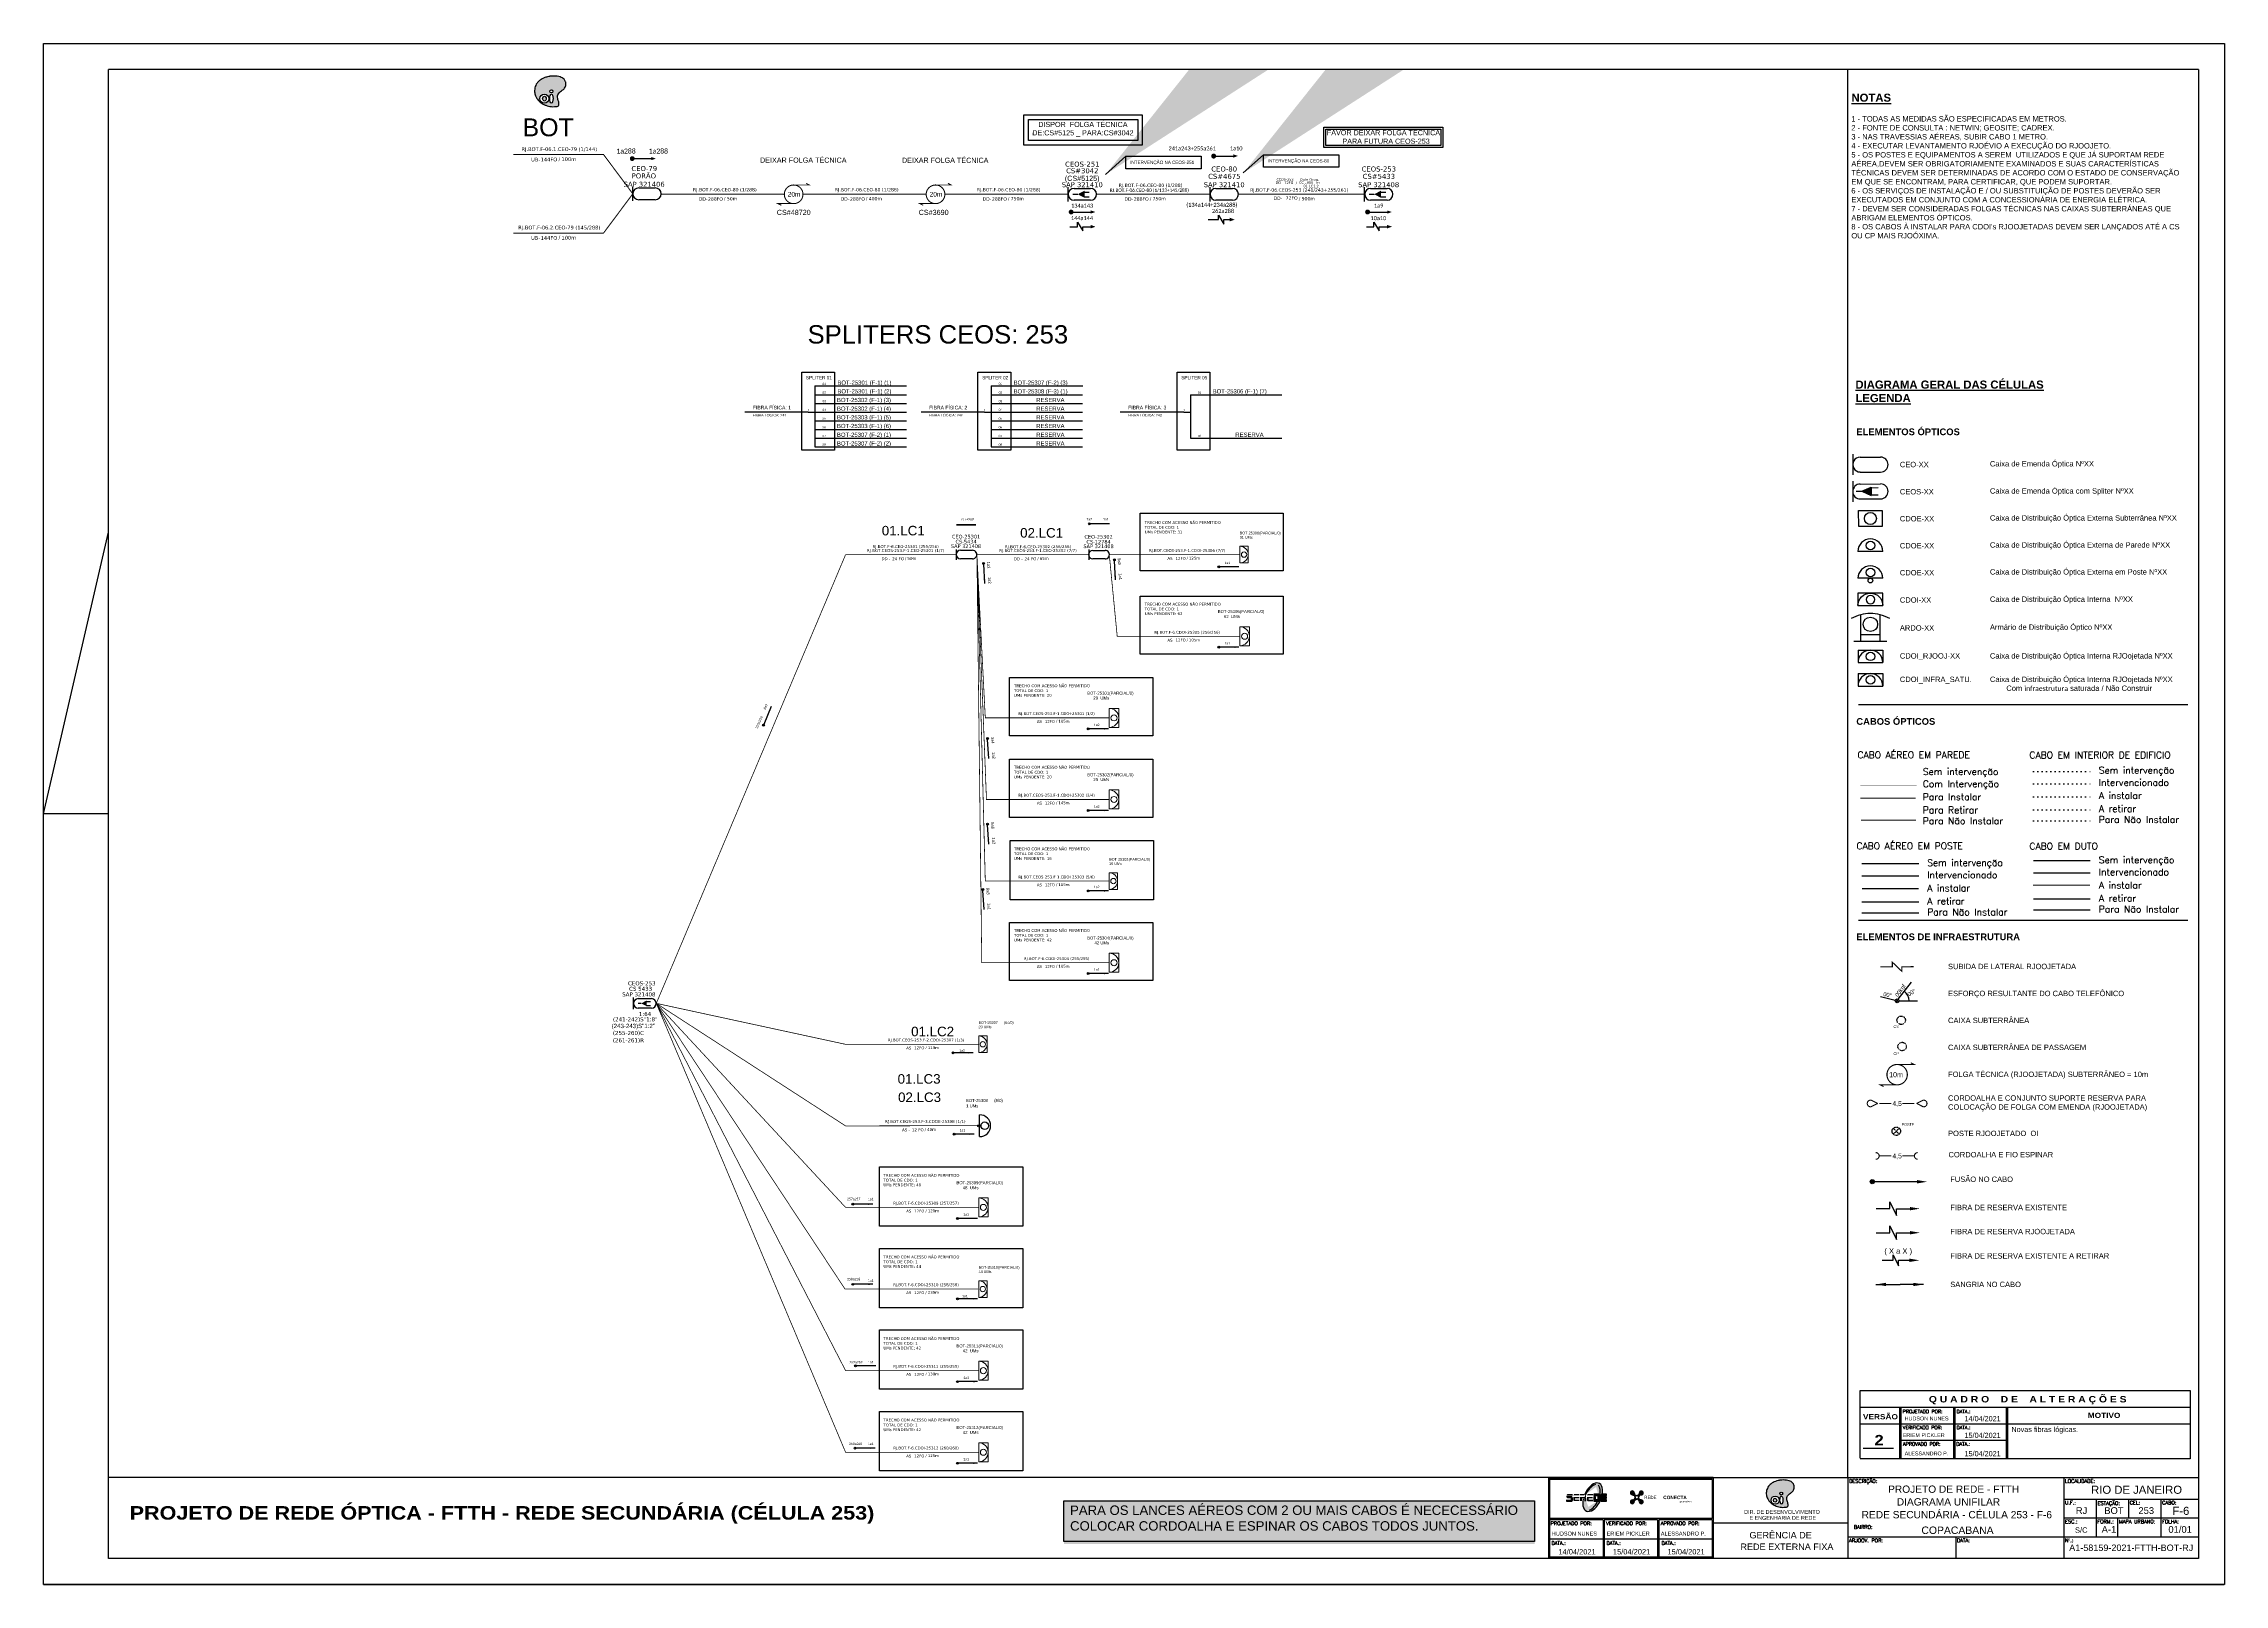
# Paper-space layout 'UN_CEOS-253' of a CAD drawing. Header units: millimetres. Extents: x 1385 to 2226, y 393 to 987.
# The model-space entities are those that its viewports show. They can reach past a viewport. Long polylines and large blocks are cut down to what shows.
import ezdxf
from ezdxf.enums import TextEntityAlignment as Align

# ---------------------------------------------------------------- set-up
doc = ezdxf.new("R2010")
doc.units = ezdxf.units.MM
doc.header["$LTSCALE"] = 0.03
for name, pattern in [('DIVIDE', [1.25, 0.5, -0.25, 0, -0.25, 0, -0.25]), ('DOT', [0.25, 0, -0.25]), ('PHANTOM2', [1.25, 0.625, -0.125, 0.125, -0.125, 0.125, -0.125])]:
    doc.linetypes.add(name, pattern=pattern)
for name, color, linetype, lineweight in [('10.4-Postes', 1, 'Continuous', 0), ("20.0-LEGENDA DOS CDO'S", 1, 'Continuous', 0), ('20.1-CDO_INTERIOR', 1, 'Continuous', 0), ('20.2-CDO_POSTE', 1, 'Continuous', 5), ('40.1-ETIQUETAS', 1, 'Continuous', 20)]:
    doc.layers.add(name, color=color, linetype=linetype, lineweight=lineweight)
for name, color, linetype in [('20.4-CEO', 1, 'Continuous'), ('20.4-CEOS', 1, 'Continuous'), ('20.5-CABO AÉREO', 1, 'Continuous'), ('20.5-CEO', 1, 'Continuous'), ('30.4-Selo', 7, 'Continuous'), ('CAP a instalar', 1, 'FENCELINE1'), ('CDO_INTERIOR', 1, 'Continuous'), ('CDO_POSTE', 1, 'Continuous'), ('CEO', 1, 'Continuous'), ('CEO1', 1, 'Continuous'), ('CEOS', 1, 'Continuous'), ('label_cabos', 7, 'Continuous'), ('margem', 7, 'Continuous'), ('MV', 3, 'Continuous'), ('SETA', 7, 'Continuous'), ('Seta indicação do cabo', 7, 'Continuous'), ('Survey parcial', 8, 'Continuous'), ('texto', 255, 'Continuous'), ('UNIFILAR', 7, 'Continuous')]:
    doc.layers.add(name, color=color, linetype=linetype)
doc.layers.get('MV').off()
doc.styles.add('ADESK1', font='romans.shx')
doc.styles.add('ARIAL', font='arial.ttf')
doc.styles.add('HMS', font='', dxfattribs={"height": 0.17})
doc.styles.add('NORMOGRAFO', font='arial.ttf')
doc.styles.add('ROMANS', font='simplex')
doc.styles.add('siredit', font='verdana.ttf')
doc.styles.get("Standard").update_dxf_attribs({"font": 'arial.ttf'})
doc.styles.get('HMS').set_extended_font_data('Arial Black')
doc.linetypes.add('FENCELINE1', pattern='A,0.25,-0.1,[133,ltypeshp.shx,S=0.1,R=0,X=-0.1,Y=0],-0.1,1', length=1.45)
doc.dimstyles.new('CC', dxfattribs={"dimtxt": 1, "dimasz": 2, "dimexe": 0.18, "dimexo": 0.0625, "dimgap": 0.09, "dimtad": 0, "dimdec": 0, "dimrnd": 1, "dimzin": 0, "dimdsep": 46, "dimtxsty": 'siredit', "dimblk": 'NONE', "dimcen": 0, "dimse1": 1, "dimse2": 1, "dimsd1": 1, "dimsd2": 1, "dimclrt": 7, "dimadec": 0, "dimazin": 0, "dimtfac": 1, "dimtdec": 0, "dimtofl": 0, "dimtmove": 0, "dimatfit": 3, "dimfxl": 0, "dimtolj": 1, "dimtzin": 0, "dimarcsym": 0})
doc.dimstyles.new('CL', dxfattribs={"dimtxt": 1, "dimasz": 2, "dimexe": 0.18, "dimexo": 0.0625, "dimgap": 0.09, "dimtad": 0, "dimdec": 0, "dimrnd": 1, "dimzin": 0, "dimdsep": 46, "dimtxsty": 'siredit', "dimblk": 'NONE', "dimcen": 0, "dimse1": 1, "dimse2": 1, "dimsd1": 1, "dimsd2": 1, "dimclrt": 7, "dimadec": 0, "dimazin": 0, "dimtfac": 1, "dimtdec": 0, "dimtofl": 0, "dimtmove": 0, "dimatfit": 3, "dimfxl": 0, "dimtolj": 1, "dimtzin": 0, "dimarcsym": 0})

# ---------------------------------------------------------------- blocks, each defined once
blk = doc.blocks.new('OI')
h = blk.add_hatch(color=40)
edge = h.paths.add_edge_path()
edge.add_spline(control_points=[(4.35, -0.67), (3.92, -0.99), (3.26, -1.5), (2.81, -2.59), (2.9, -3.5), (3.06, -4.27), (3.31, -4.85), (3.37, -5.39), (3.4, -5.88), (3.2, -6.4), (2.54, -6.61), (1.65, -6.63), (0.55, -6.67), (-0.56, -6.42), (-1.61, -6.14), (-2.77, -5.61), (-3.92, -4.77), (-4.89, -3.7), (-5.34, -2.65), (-5.6, -1.94), (-5.85, -0.96), (-5.71, 0.47), (-5.1, 2.02), (-4.14, 3.02), (-3.3, 3.61), (-2.37, 4.16), (-1.36, 4.44), (-0.56, 4.7), (0.79, 4.85), (2.24, 4.97), (3.79, 4.57), (4.67, 4.21), (5.44, 3.65), (5.76, 2.99), (6.03, 2.21), (6.01, 1.46), (5.72, 0.64), (5.31, 0.08), (4.88, -0.38), (4.51, -0.55), (4.35, -0.67)], knot_values=[0, 0, 0, 0, 1.60434, 2.417191, 3.427595, 4.282808, 4.776746, 5.304182, 5.888771, 6.258406, 6.858137, 7.79129, 8.986195, 10.124242, 11.187857, 12.242908, 13.953784, 15.414161, 16.515391, 17.349188, 17.675853, 19.552021, 21.515531, 22.568638, 23.63245, 24.621084, 25.782718, 26.745347, 27.142653, 29.870543, 31.004649, 31.921532, 32.709589, 33.801391, 34.042471, 35.192333, 35.971461, 36.628871, 37.254359, 37.836911, 37.836911, 37.836911, 37.836911], degree=3, periodic=0)
h.paths.add_polyline_path([(1.13, -0.87, -1), (-0.04, -0.87, -1)], flags=16)
edge = h.paths.add_edge_path(flags=16)
edge.add_ellipse((0.56, -3.59), major_axis=(-0.02, 1.71), ratio=0.361305, start_angle=0, end_angle=360)
h.paths.add_polyline_path([(-0.36, -3.62, -1), (-3.8, -3.62, -1)], flags=16)
edge = h.paths.add_edge_path(flags=0)
edge.add_ellipse((-2.08, -3.62), major_axis=(0, 0.885), ratio=0.758294, start_angle=0, end_angle=360)
at = {"color": 40}
for centre, radius in [((-2.08, -3.62), 1.72), ((0.54, -0.87), 0.587)]:
    blk.add_circle(centre, radius, dxfattribs=at)
blk.add_ellipse((-2.08, -3.62), major_axis=(0, 0.885), ratio=0.758294, start_param=-3.141592653589792, end_param=3.141592653589792, dxfattribs=at)
blk.add_ellipse((0.56, -3.59), major_axis=(-0.02, 1.71), ratio=0.361305, dxfattribs=at)
at = {"color": 40, "start_tangent": (-0.800898, -0.598801), "end_tangent": (-0.800898, -0.598801)}
blk.add_spline([(4.35, -0.67), (3.2, -1.78), (2.9, -2.54), (2.92, -3.55), (3.12, -4.38), (3.28, -4.85), (3.37, -5.37), (3.35, -5.95), (3.2, -6.29), (2.66, -6.55), (1.73, -6.63), (0.54, -6.62), (-0.58, -6.41), (-1.6, -6.11), (-2.56, -5.67), (-3.95, -4.67), (-4.89, -3.56), (-5.37, -2.56), (-5.64, -1.78), (-5.72, -1.46), (-5.63, 0.42), (-4.84, 2.22), (-4.13, 2.99), (-3.27, 3.62), (-2.4, 4.09), (-1.3, 4.47), (-0.37, 4.72), (0.02, 4.77), (2.75, 4.8), (3.85, 4.53), (4.69, 4.16), (5.31, 3.68), (5.85, 2.73), (5.93, 2.5), (5.94, 1.35), (5.67, 0.62), (5.29, 0.08), (4.84, -0.36), (4.35, -0.67)], degree=3, dxfattribs=at)
blk = doc.blocks.new('_None')
blk = doc.blocks.new('PDO_PRD')
at = {"color": 1}
blk.add_line((2.5, 0), (-2.5, 0), dxfattribs=at)
blk.add_circle((0, 1.19), 0.862, dxfattribs=at)
blk.add_arc((0, 0), 2.5, 0, 180, dxfattribs=at)
blk = doc.blocks.new('PDO_PST')
at = {"color": 1}
blk.add_line((2.5, 0), (-2.5, 0), dxfattribs=at)
for centre, radius in [((0, 1.19), 0.862), ((0, -0.46), 0.463)]:
    blk.add_circle(centre, radius, dxfattribs=at)
blk.add_arc((0, 0), 2.5, 0, 180, dxfattribs=at)
blk = doc.blocks.new('PDO_EDF')
at = {"color": 1}
for p, q in [((-2.5, 0), (-2.5, 2.5)), ((-2.5, 2.5), (2.5, 2.5)), ((2.5, 0), (-2.5, 0)), ((2.5, 2.5), (2.5, 0))]:
    blk.add_line(p, q, dxfattribs=at)
blk.add_circle((0, 1.19), 0.862, dxfattribs=at)
blk.add_arc((0, 0), 2.5, 0, 180, dxfattribs=at)
blk = doc.blocks.new('PDO_CVP')
at = {"color": 1}
blk.add_lwpolyline([(0, 1.62), (0, -1.62), (-4.72, -1.63), (-4.73, 1.61)], close=True, dxfattribs=at)
blk.add_circle((-2.36, -0.01), 1.21, dxfattribs=at)
blk = doc.blocks.new('LOGOTIPO REDE CONECTA')
h = blk.add_hatch(color=40)
h.dxf.hatch_style = 1
h.paths.add_polyline_path([(2086.7, 1517.1), (2086.3, 1517.1, 0.924122), (2086.5, 1514, -0.371445), (2088.6, 1512.1, -0.414214), (2090, 1513.5, -0.416703), (2088, 1515.6, 0.373404)])
h.paths.add_polyline_path([(2095, 1515.4), (2095, 1515.7, 0.929009), (2092, 1515.6, -0.416703), (2090, 1513.5, -0.414214), (2091.4, 1512, -0.371445), (2093.5, 1514, 0.373557)])
h.paths.add_polyline_path([(2093.5, 1510.1, -0.416703), (2091.4, 1512.1, -0.414214), (2090, 1510.7, -0.371445), (2092, 1508.5, 0.924122), (2095, 1508.4), (2095, 1508.8, 0.373404)])
h.paths.add_polyline_path([(2090, 1510.7, -0.414214), (2088.6, 1512, -0.416703), (2086.5, 1510.1, 0.913444), (2086.3, 1507.1), (2086.7, 1507.1, 0.364971), (2088, 1508.5, -0.371445)])
at = {"color": 40}
for points in [[(2086.5, 1514, -0.370562), (2088.6, 1512.1)], [(2086.5, 1510.1, 0.416703), (2088.6, 1512)], [(2088, 1515.6, 0.416703), (2090, 1513.5)], [(2088, 1508.5, -0.370562), (2090, 1510.7)], [(2092, 1515.6, -0.416703), (2090, 1513.5)], [(2092, 1508.5, 0.370562), (2090, 1510.7)], [(2093.5, 1514, 0.370562), (2091.4, 1512)], [(2093.5, 1510.1, -0.416703), (2091.4, 1512.1)]]:
    blk.add_lwpolyline(points, format="xyb", dxfattribs=at)
blk.add_circle((2090, 1512.1), 1.4, dxfattribs=at)
for centre, start, end in [((2086.5, 1515.6), 1.6038, 267.7221), ((2086.5, 1508.6), 92.3533, 358.4716), ((2093.5, 1515.5), 271.6274, 177.7457), ((2093.5, 1508.6), 182.2779, 88.3962)]:
    blk.add_arc(centre, 1.51, start, end, dxfattribs=at)
at = {"width": 46.358, "attachment_point": 1}
for s, insert, char_height in [('{\\fBankGothic Md BT|b0|i0|c0|p34;REDE }', (2095.9, 1513.3), 2.5), ('{\\fBankGothic Md BT|b1|i0|c0|p34; CONECTA}', (2109.7, 1513.4), 2.7)]:
    blk.add_mtext(s, dxfattribs=dict(at, insert=insert, char_height=char_height))
at = {"color": 40, "insert": (2123.2, 1509.6), "char_height": 1.5, "width": 46.358, "attachment_point": 1}
blk.add_mtext('{\\fBankGothic Md BT|b0|i0|c0|p34;operações }', dxfattribs=at)
blk = doc.blocks.new('CEOS_RP_CT_DRT')
at = {"layer": '20.4-CEOS', "color": 0}
for p, q in [((-4.54, 1.19), (-1.19, 1.19)), ((-1.19, -1.19), (-4.54, -1.19))]:
    blk.add_line(p, q, dxfattribs=at)
for points in [[(-5.73, -1.43), (-5.73, 1.44)], [(-3.79, 0), (-4.59, 0)], [(-2.47, 0.48), (-1.45, 0.48)], [(-2.47, -0.52), (-1.45, -0.52)]]:
    blk.add_lwpolyline(points, dxfattribs=at)
blk.add_lwpolyline([(-3.79, 0, 0, 1.47, 0), (-2.41, 0, 1.47, 1.47, 0)], format="xyseb", dxfattribs=at)
for centre, start, end in [((-4.54, 0), 90, 270), ((-1.19, 0), 270, 90)]:
    blk.add_arc(centre, 1.19, start, end, dxfattribs=at)
at = {"layer": '20.4-CEOS', "color": 7, "style": 'siredit'}
for tag, p in [('Nº_DA_CEOS', (-2.86, 5.6)), ('LOCAL', (-2.86, 4.24)), ('SAP', (-2.86, 2.78)), ('RACIO_SPLITAGEM', (-2.86, -1.88)), ('FIBRAS_SPLITTER', (-2.86, -3.58)), ('FIBRAS_TOP_C', (-2.86, -5.08)), ('RESERVA_FINAIS', (-2.86, -6.39))]:
    blk.add_attdef(tag, text='', height=1.01, dxfattribs=at).set_placement(p, align=Align.TOP_CENTER)
blk = doc.blocks.new('ETIQUETA_RS5F')
at = {"layer": '40.1-ETIQUETAS', "color": 0, "style": 'siredit'}
blk.add_text('/', height=1.5, dxfattribs=at).set_placement((1.55, -1.95), align=Align.MIDDLE_RIGHT)
for tag, p in [('ETIQUETA_R_SECUNDARIA', (1.18, 2.1)), ('ETIQUETA_R_PRIMARIA', (1.18, 4.1)), ('F_ATIVAS/F_MORTAS', (1.11, -4.24))]:
    blk.add_attdef(tag, text='', height=1.5, dxfattribs=at).set_placement(p, align=Align.MIDDLE_CENTER)
for tag, p in [('TIPO_CABO', (-6.62, -2.12)), ('CAP_CABO', (0.37, -2.09))]:
    blk.add_attdef(tag, text='', height=1.5, dxfattribs=at).set_placement(p, align=Align.MIDDLE_RIGHT)
for tag, p in [('FUSÃO_1', (0.82, -8.39)), ('FUSÃO_2', (0.82, -10.6)), ('FUSÃO_3', (0.82, -12.93)), ('FUSÃO_4', (0.82, -15.14)), ('FUSÃO_5', (0.82, -17.16))]:
    blk.add_attdef(tag, text='', height=1.5, dxfattribs=at).set_placement(p, align=Align.CENTER)
blk.add_attdef('METROS', text='', height=1.5, dxfattribs=at).set_placement((2.11, -1.95), align=Align.MIDDLE_LEFT)
blk = doc.blocks.new('CDOI_INT')
at = {"layer": '20.1-CDO_INTERIOR', "color": 0, "lineweight": 18}
blk.add_lwpolyline([(4.25, -4.25), (4.25, 4.25), (0, 4.25), (0, -4.25)], close=True, dxfattribs=at)
blk.add_circle((2.12, 0), 1.36, dxfattribs=at)
blk.add_arc((0, 0), 4.25, 270, 90, dxfattribs=at)
at = {"layer": "20.0-LEGENDA DOS CDO'S", "color": 0, "style": 'ARIAL'}
for tag, p in [('CDO_N', (-0.08, 10.38)), ('SPLITER_1', (21.18, 10.38)), ('SPLITER_2', (21.19, 8.68)), ('SAP', (-0.08, 6.23)), ('SURVEY', (-0.08, 8.2)), ('1:XX', (5.94, -2.22)), ('UMS', (5.94, -4.24))]:
    blk.add_attdef(tag, p, '', height=1.36, dxfattribs=at)
blk.add_attdef('FIBRAS_UTILIZADAS', text='', height=1.36, dxfattribs=at).set_placement((15.34, 10.38), align=Align.CENTER)
blk = doc.blocks.new('CDOE-TEXTO PADRÃO')
at = {"layer": "20.0-LEGENDA DOS CDO'S", "color": 0, "style": 'ARIAL'}
for tag, p in [('CDO_N', (0.5, 7.4)), ('CORDOALHA', (0.5, 4.3)), ('SAP', (0.5, 1.7)), ('SPLITER_1', (0.6, -0.9)), ('SPLITER_2', (0.6, -3.5)), ('(XX-XX_F)S', (0.5, -8.3)), ('(XX-XX_L)S', (0.5, -10.8)), ('UMS', (0.5, -13.1))]:
    blk.add_attdef(tag, p, '', height=1.7, rotation=0.118, dxfattribs=at)
blk.add_attdef('FIBRAS_UTILIZADAS', text='', height=1.7, rotation=0.118, dxfattribs=at).set_placement((19.8, 7.4), align=Align.CENTER)
blk = doc.blocks.new('CDOE POSTE_')
at = {"color": 1}
blk.add_line((12.9, -5.5), (-2.4, -5.5), dxfattribs=at)
for centre, radius in [((5.3, -1.9), 2.64), ((5.3, -6.2), 0.708)]:
    blk.add_circle(centre, radius, dxfattribs=at)
blk.add_arc((5.3, -5.5), 7.65, 0, 180, dxfattribs=at)
blk = doc.blocks.new('CEO_CT_DRT')
at = {"layer": '20.5-CEO', "color": 0}
for p, q in [((-1.56, 1.26), (1.8, 1.26)), ((1.8, -1.13), (-1.56, -1.13))]:
    blk.add_line(p, q, dxfattribs=at)
blk.add_lwpolyline([(-2.75, 1.51), (-2.75, -1.38)], dxfattribs=at)
for centre, start, end in [((-1.56, 0.07), 90, 270), ((1.8, 0.07), 270, 90)]:
    blk.add_arc(centre, 1.2, start, end, dxfattribs=at)
at = {"layer": '20.5-CEO', "color": 7, "style": 'siredit'}
for tag, p in [('CEO_Nº', (0.12, 5.61)), ('LOCAL', (0.12, 4.23)), ('SAP', (0.12, 2.97)), ('FIBRAS_RESERVA', (0.12, -1.94))]:
    blk.add_attdef(tag, text='', height=1.01, dxfattribs=at).set_placement(p, align=Align.TOP_CENTER)
blk = doc.blocks.new('Inst CB DT OCUP CFOA-SM-DD-S-72')
at = {"layer": 'label_cabos', "color": 0, "style": 'siredit'}
for tag, flags, p in [('ID_ATIVIDADE', 3, (1.31, 2.67)), ('FATOR', 1, (11.56, 2.55))]:
    blk.add_attdef(tag, text='', height=1, rotation=359.69001, dxfattribs=dict(at, flags=flags)).set_placement(p, align=Align.MIDDLE_CENTER)
for tag, p in [('TIPO_CABO', (1.11, 0)), ('DESTINO_CABO', (3.13, 1.26)), ('CABO', (4.69, -0.05)), ('/', (7.71, -0.05)), ('LANCE', (10.41, 0.02)), ('TIPO_CABO', (13.11, 1.24)), ('UND', (16.46, 0)), ('FID', (13.65, -1.41))]:
    blk.add_attdef(tag, text='', height=1, rotation=359.69001, dxfattribs=at).set_placement(p, align=Align.MIDDLE_CENTER)
blk.add_attdef('QTDE', (11.93, -0.45), '', height=1, rotation=359.69001, dxfattribs=at)
blk = doc.blocks.new('SETA 1')
at = {"layer": 'Seta indicação do cabo'}
for points in [[(350.856, 273.621), (351.58, 273.621)], [(352.273, 273.621), (351.58, 273.621)]]:
    blk.add_leader(points, dimstyle='CC', override={"dimasz": 0.3}, dxfattribs=at)
blk = doc.blocks.new('SETA 2')
at = {"layer": 'Seta indicação do cabo'}
h = blk.add_hatch(color=256, dxfattribs=at)
h.dxf.hatch_style = 1
h.paths.add_polyline_path([(348.97, 271.65, 1), (348.85, 271.65, 1)])
blk.add_circle((348.91, 271.65), 0.0626, dxfattribs=at)
blk.add_leader([(350.28, 271.65), (348.97, 271.65)], dimstyle='CC', override={"dimasz": 0.3}, dxfattribs=at)
blk = doc.blocks.new('*U17')
at = {"color": 3}
blk.add_lwpolyline([(0.0000405, 0.000041), (0.0001936, 0.000041), (0.0001936, 0.0000158), (0.0000405, 0.0000158)], close=True, dxfattribs=at)
at = {"color": 3, "style": 'ARIAL'}
blk.add_attdef('SERVIÇO_EM_EMENDA_EXIST', text='', height=0.00000666, dxfattribs=at).set_placement((0.0001321, 0.0000254), align=Align.RIGHT)
blk.add_attdef('FID', (0.0001344, 0.0000254), '', height=0.00000666, dxfattribs=at)
at = {"layer": '10.4-Postes', "lineweight": 0, "style": 'ROMANS'}
for tag, p, flags in [('ID_ATIVIDADE', (-0.0000068, -0.0000086), 3), ('QTDE', (-0.000006, -0.000014), 3), ('FATOR', (-0.0000019, -0.0000113), 1)]:
    blk.add_attdef(tag, p, '', height=0.00000209, dxfattribs=dict(at, flags=flags))
at = {"color": 3}
blk.add_leader([(-0.0000002, 0.0000042), (0.0000405, 0.000041)], dimstyle='CL', override={"dimgap": 0.09, "dimtad": 0}, dxfattribs=at)

msp = doc.modelspace()

# ---------------------------------------------------------------- linework, layer by layer
at = {"color": 1}
for points in [[(365.34, 428.84), (373.41, 428.84), (373.41, 426.78), (365.34, 426.78)], [(365.65, 428.53), (373.1, 428.53), (373.1, 427.09), (365.65, 427.09)]]:
    msp.add_lwpolyline(points, close=True, dxfattribs=at)
at = {"color": 3, "ltscale": 9e-07}
for points in [[(385.78, 428), (393.89, 428), (393.89, 426.62), (385.78, 426.62)], [(385.91, 427.87), (393.76, 427.87), (393.76, 426.75), (385.91, 426.75)]]:
    msp.add_lwpolyline(points, close=True, dxfattribs=at)
at = {"color": 0, "const_width": 0.168}
for points in [[(338.57, 425.86, 1), (338.73, 425.86, 1)], [(378.19, 426.03, 1), (378.36, 426.03, 1)]]:
    msp.add_lwpolyline(points, format="xyb", close=True, dxfattribs=at)
at = {"color": 0}
for points in [[(378.28, 426.03), (379.62, 426.03)], [(378.61, 421.7), (378.61, 422), (378.96, 421.4), (378.96, 421.7)]]:
    msp.add_lwpolyline(points, dxfattribs=at)
at = {"color": 5, "const_width": 0.0706}
for points in [[(349.65, 424.06, 1.000012), (349.65, 422.79, 0.999978)], [(359.32, 424.06, 1.000012), (359.32, 422.79, 0.999978)]]:
    msp.add_lwpolyline(points, format="xyb", close=True, dxfattribs=at)
at = {"color": 5, "const_width": 0.0662}
for points in [[(349.65, 424.06), (350.71, 424.06), (350.5, 424.17)], [(359.32, 424.06), (360.38, 424.06), (360.17, 424.17)], [(349.65, 422.79), (348.59, 422.79), (348.81, 422.68)], [(359.32, 422.79), (358.26, 422.79), (358.48, 422.68)]]:
    msp.add_lwpolyline(points, dxfattribs=at)
at = {"color": 7, "const_width": 0.168}
for points in [[(368.48, 422.22, 1), (368.64, 422.22, 1)], [(388.68, 422.22, 1), (388.85, 422.22, 1)]]:
    msp.add_lwpolyline(points, format="xyb", close=True, dxfattribs=at)
at = {"color": 7}
for points in [[(368.56, 422.22), (369.9, 422.22)], [(388.76, 422.22), (390.11, 422.22)], [(368.99, 421.22), (368.99, 421.52), (369.35, 420.93), (369.35, 421.22)], [(389.2, 421.22), (389.2, 421.52), (389.55, 420.93), (389.55, 421.22)]]:
    msp.add_lwpolyline(points, dxfattribs=at)
for points in [[(350.2, 411.32), (352.44, 411.32), (352.44, 406), (350.2, 406)], [(362.21, 411.32), (364.45, 411.32), (364.45, 406), (362.21, 406)], [(375.78, 411.32), (378.02, 411.32), (378.02, 406), (375.78, 406)]]:
    msp.add_lwpolyline(points, close=True, dxfattribs=at)
at = {"color": 3}
for points in [[(373.26, 401.7), (383.02, 401.7), (383.02, 397.78), (373.26, 397.78)], [(373.26, 396.06), (383.02, 396.06), (383.02, 392.1), (373.26, 392.1)], [(364.35, 390.5), (374.12, 390.5), (374.12, 386.54), (364.35, 386.54)], [(364.35, 384.94), (374.12, 384.94), (374.12, 380.98), (364.35, 380.98)], [(364.41, 379.41), (374.18, 379.41), (374.18, 375.37), (364.41, 375.37)], [(364.35, 373.83), (374.12, 373.83), (374.12, 369.86), (364.35, 369.86)], [(355.51, 357.17), (365.28, 357.17), (365.28, 353.13), (355.51, 353.13)], [(355.51, 351.61), (365.28, 351.61), (365.28, 347.57), (355.51, 347.57)], [(355.51, 346.06), (365.28, 346.06), (365.28, 342.02), (355.51, 342.02)], [(355.51, 340.5), (365.28, 340.5), (365.28, 336.46), (355.51, 336.46)]]:
    msp.add_lwpolyline(points, close=True, dxfattribs=at)
at = {"layer": '20.4-CEO', "color": 0}
for p, q in [((339.09, 423.86), (340.22, 423.86)), ((340.22, 423.06), (339.09, 423.06))]:
    msp.add_line(p, q, dxfattribs=at)
at = {"layer": '20.4-CEO', "color": 0, "const_width": 0.0672}
for points in [[(330.54, 426.14), (336.69, 426.14), (338.69, 423.46)], [(330.54, 420.78), (336.69, 420.78), (338.69, 423.46)]]:
    msp.add_lwpolyline(points, dxfattribs=at)
at = {"layer": '20.4-CEO', "color": 0}
msp.add_lwpolyline([(338.69, 422.97), (338.69, 423.94)], dxfattribs=at)
for centre, start, end in [((339.09, 423.46), 90, 270), ((340.22, 423.46), 270, 90)]:
    msp.add_arc(centre, 0.402, start, end, dxfattribs=at)
at = {"layer": '20.4-CEOS', "color": 8}
for p, q in [((368.76, 423.83), (369.89, 423.83)), ((388.97, 423.83), (390.09, 423.83)), ((369.89, 423.02), (368.76, 423.02)), ((390.09, 423.02), (388.97, 423.02))]:
    msp.add_line(p, q, dxfattribs=at)
at = {"layer": '20.4-CEOS', "color": 5}
for p, q in [((378.43, 423.83), (379.56, 423.83)), ((379.56, 423.02), (378.43, 423.02))]:
    msp.add_line(p, q, dxfattribs=at)
at = {"layer": '20.4-CEOS', "color": 8}
for points in [[(368.36, 422.94), (368.36, 423.91)], [(369.46, 423.58), (369.8, 423.58)], [(388.56, 422.94), (388.56, 423.91)], [(389.66, 423.58), (390.01, 423.58)], [(368.67, 423.43), (369.01, 423.43)], [(369.46, 423.25), (369.8, 423.25)], [(388.88, 423.43), (389.22, 423.43)], [(389.66, 423.25), (390.01, 423.25)]]:
    msp.add_lwpolyline(points, dxfattribs=at)
for points in [[(369.01, 423.43, 0, 0.496, 0), (369.48, 423.43, 0.496, 0.496, 0)], [(389.22, 423.43, 0, 0.496, 0), (389.68, 423.43, 0.496, 0.496, 0)]]:
    msp.add_lwpolyline(points, format="xyseb", dxfattribs=at)
at = {"layer": '20.4-CEOS', "color": 5}
msp.add_lwpolyline([(378.03, 422.94), (378.03, 423.91)], dxfattribs=at)
at = {"layer": '20.4-CEOS', "color": 8}
for centre, start, end in [((368.76, 423.43), 90, 270), ((369.89, 423.43), 270, 90), ((388.97, 423.43), 90, 270), ((390.09, 423.43), 270, 90)]:
    msp.add_arc(centre, 0.402, start, end, dxfattribs=at)
at = {"layer": '20.4-CEOS', "color": 5}
for centre, start, end in [((378.43, 423.43), 90, 270), ((379.56, 423.43), 270, 90)]:
    msp.add_arc(centre, 0.402, start, end, dxfattribs=at)
at = {"layer": '20.5-CABO AÉREO', "color": 5, "ltscale": 8, "const_width": 0.0672}
for points in [[(340.62, 423.43), (349.02, 423.43)], [(350.29, 423.43), (358.69, 423.43)], [(359.96, 423.43), (368.36, 423.43)], [(370.29, 423.43), (378.03, 423.43)]]:
    msp.add_lwpolyline(points, dxfattribs=at)
at = {"layer": '20.5-CABO AÉREO', "color": 1, "ltscale": 8, "const_width": 0.0672}
msp.add_lwpolyline([(379.96, 423.43), (388.56, 423.43)], dxfattribs=at)
at = {"layer": 'CAP a instalar', "linetype": 'ByBlock', "ltscale": 30, "const_width": 0.05}
for points in [[(340.29, 368.31), (353.19, 398.88), (353.19, 398.88)], [(353.19, 398.88), (360.73, 398.87)], [(362.14, 398.88), (369.23, 398.88), (369.75, 398.88)]]:
    msp.add_lwpolyline(points, dxfattribs=at)
at = {"layer": 'CAP a instalar', "color": 8, "ltscale": 30}
msp.add_lwpolyline([(371.16, 376.64, 0.05, 0.05, 0), (362.71, 376.64, 0.05, 0.05, 0), (362.14, 398.88, 0, 0, 0)], format="xyseb", dxfattribs=at)
at = {"layer": 'CAP a instalar', "color": 8, "ltscale": 30, "const_width": 0.05}
for points in [[(371.16, 371.08), (362.47, 371.08), (362.14, 398.88)], [(371.16, 382.2), (362.79, 382.2), (362.14, 398.88)], [(371.16, 387.76), (362.71, 387.76), (362.14, 398.88)], [(371.16, 398.88), (380.06, 398.88)], [(380.06, 393.32), (371.7, 393.32), (371.16, 398.88)], [(362.26, 354.41), (353.19, 354.41), (340.29, 368.31)], [(362.22, 348.85), (353.15, 348.85), (340.29, 368.31)], [(362.26, 343.29), (353.19, 343.29), (340.29, 368.31)], [(362.26, 337.73), (353.19, 337.73), (340.29, 368.31)]]:
    msp.add_lwpolyline(points, dxfattribs=at)
at = {"layer": 'CAP a instalar', "ltscale": 30, "const_width": 0.05}
for points in [[(362.33, 359.98), (353.19, 359.96), (340.29, 368.31)], [(353.19, 365.52), (340.29, 368.31)], [(353.19, 365.52), (362.26, 365.52)]]:
    msp.add_lwpolyline(points, dxfattribs=at)
at = {"layer": 'SETA', "color": 0}
for points in [[(338.65, 425.86), (340.11, 425.86)], [(377.91, 421.7), (378.61, 421.7)], [(378.96, 421.7), (379.5, 421.7)]]:
    msp.add_lwpolyline(points, dxfattribs=at)
at = {"layer": 'SETA', "color": 7}
for points in [[(368.48, 421.22), (368.99, 421.22)], [(369.35, 421.22), (369.89, 421.22)], [(388.68, 421.22), (389.2, 421.22)], [(389.55, 421.22), (390.09, 421.22)]]:
    msp.add_lwpolyline(points, dxfattribs=at)
at = {"layer": 'SETA', "color": 0}
for points in [[(339.95, 425.97), (340.26, 425.86), (339.95, 425.75)], [(379.62, 426.15), (379.92, 426.04), (379.62, 425.92)], [(379.37, 421.83), (379.71, 421.7), (379.37, 421.58)]]:
    msp.add_solid(points, dxfattribs=at)
at = {"layer": 'SETA', "color": 7}
for points in [[(369.9, 422.33), (370.21, 422.22), (369.9, 422.11)], [(390.1, 422.33), (390.41, 422.22), (390.11, 422.11)], [(369.89, 421.34), (370.22, 421.22), (369.89, 421.1)], [(390.09, 421.34), (390.43, 421.22), (390.09, 421.1)]]:
    msp.add_solid(points, dxfattribs=at)
at = {"layer": 'UNIFILAR', "color": 10, "linetype": 'Continuous'}
for points in [[(351.1, 410.37), (357.35, 410.37)], [(351.1, 410.37), (357.35, 410.37)], [(363.11, 410.37), (369.36, 410.37)], [(351.1, 409.77), (357.33, 409.77)], [(351.1, 409.18), (357.33, 409.18)], [(363.11, 409.77), (369.34, 409.77)], [(363.11, 409.18), (369.34, 409.18)], [(376.69, 409.77), (382.91, 409.77)], [(350.65, 408.59), (346.32, 408.59)], [(351.1, 408.59), (357.33, 408.59)], [(351.1, 408), (357.33, 408)], [(351.1, 407.41), (357.33, 407.41)], [(362.66, 408.59), (358.33, 408.59)], [(363.11, 408.59), (369.34, 408.59)], [(363.11, 408), (369.34, 408)], [(363.11, 407.41), (369.34, 407.41)], [(376.23, 408.59), (371.9, 408.59)], [(351.1, 406.82), (357.33, 406.82)], [(351.1, 406.23), (357.33, 406.23)], [(363.11, 406.82), (369.34, 406.82)], [(363.11, 406.23), (369.34, 406.23)], [(376.69, 406.82), (382.91, 406.82)]]:
    msp.add_lwpolyline(points, dxfattribs=at)
at = {"layer": 'UNIFILAR', "linetype": 'Continuous'}
for points in [[(351.1, 410.37), (351.1, 410.37), (351.1, 406.23)], [(363.11, 410.37), (363.11, 410.37), (363.11, 406.23)], [(376.69, 409.77), (376.69, 406.82)], [(350.65, 408.59), (351.1, 408.59)], [(362.66, 408.59), (363.11, 408.59)], [(376.23, 408.59), (376.69, 408.59)]]:
    msp.add_lwpolyline(points, dxfattribs=at)

# ---------------------------------------------------------------- block references
at = {"color": 5, "xscale": 0.1814901960185653, "yscale": 0.181490193299629, "zscale": 0.1814901942933176, "rotation": 0.1532885625447551}
msp.add_blockref('OI', (333.04, 430.6), dxfattribs=at)
at = {"color": 0, "lineweight": 0, "xscale": 33599.99999998952, "yscale": 33599.99999998936, "zscale": 33599.99999998952}
for p, values in [((370.92, 424.64), {'SERVIÇO_EM_EMENDA_EXIST': 'INTERVENÇÃO NA', 'FID': 'CEOS-251'}), ((380.3, 424.74), {'SERVIÇO_EM_EMENDA_EXIST': 'INTERVENÇÃO NA', 'FID': 'CEOS-80'})]:
    msp.add_blockref('*U17', p, dxfattribs=at).add_auto_attribs(values)
at = {"color": 6, "lineweight": 0}
ref = msp.add_blockref('Inst CB DT OCUP CFOA-SM-DD-S-72', (382.61, 424.23), dxfattribs=dict(at, xscale=0.168, yscale=0.168, zscale=0.168))
ref.add_attrib('DESTINO_CABO', 'CEOS-253', dxfattribs={"layer": 'label_cabos', "color": 0, "height": 0.168, "rotation": 359.69, "style": 'siredit'}).set_placement((383.14, 424.44), align=Align.MIDDLE_CENTER)
ref.add_attrib('TIPO_CABO', 'Duto Ocup.', dxfattribs={"layer": 'label_cabos', "color": 0, "height": 0.168, "rotation": 359.69, "style": 'siredit'}).set_placement((384.82, 424.43), align=Align.MIDDLE_CENTER)
ref.add_attrib('/', '/', dxfattribs={"layer": 'label_cabos', "color": 0, "height": 0.168, "rotation": 359.69, "style": 'siredit'}).set_placement((383.91, 424.22), align=Align.MIDDLE_CENTER)
ref.add_attrib('FID', '01-LC1.2', dxfattribs={"layer": 'label_cabos', "color": 0, "height": 0.168, "rotation": 359.69, "style": 'siredit'}).set_placement((384.91, 423.99), align=Align.MIDDLE_CENTER)
ref.add_attrib('LANCE', 'CC=', dxfattribs={"layer": 'label_cabos', "color": 0, "height": 0.168, "rotation": 359.69, "style": 'siredit'}).set_placement((384.36, 424.23), align=Align.MIDDLE_CENTER)
ref.add_attrib('UND', 'm', dxfattribs={"layer": 'label_cabos', "color": 0, "height": 0.168, "rotation": 359.69, "style": 'siredit'}).set_placement((385.38, 424.23), align=Align.MIDDLE_CENTER)
ref.add_attrib('CABO', '72FO', dxfattribs={"layer": 'label_cabos', "color": 0, "height": 0.168, "rotation": 359.69, "style": 'siredit'}).set_placement((383.4, 424.22), align=Align.MIDDLE_CENTER)
ref.add_attrib('TIPO_CABO', 'DD - ', dxfattribs={"layer": 'label_cabos', "color": 0, "height": 0.168, "rotation": 359.69, "style": 'siredit'}).set_placement((382.8, 424.22), align=Align.MIDDLE_CENTER)
ref.add_attrib('QTDE', '900', (384.62, 424.15), dxfattribs={"layer": 'label_cabos', "color": 0, "height": 0.168, "rotation": 359.69, "style": 'siredit'})
for p in [(20.89, 129.33), (29.72, 126.4), (29.72, 120.92), (20.82, 115.36), (20.82, 109.8), (20.82, 104.32), (20.82, 98.69), (11.6, 93.29), (11.67, 87.75), (4.77, 82.98), (11.91, 82.01), (4.77, 77.52), (11.91, 76.53), (4.96, 71.97), (11.91, 70.89), (4.92, 66.36), (11.91, 65.33)]:
    msp.add_blockref('SETA 2', p)
for p, rotation in [((71.98, 731.56), 273.1851728483391), ((80.89, 731.8), 273.1851728483391), ((462.23, -39.81), 67.12231027241182), ((72.25, 719.63), 273.1851728483391), ((72.25, 713.8), 273.1851728483391), ((71.93, 709.34), 273.1851728483391)]:
    msp.add_blockref('SETA 2', p, dxfattribs=dict(rotation=rotation))
at = {"layer": '20.1-CDO_INTERIOR', "color": 8, "ltscale": 11}
ref = msp.add_blockref('CDOI_INT', (380.06, 393.32), dxfattribs=dict(at, xscale=0.1520687536512284, yscale=0.1520687536512284, zscale=0.1520687536512284))
ref.add_attrib('CDO_N', 'BOT-25305', dxfattribs={"layer": "20.0-LEGENDA DOS CDO'S", "color": 8, "height": 0.207, "style": 'ARIAL'}).set_placement((380.05, 394.9), align=Align.RIGHT)
ref.add_attrib('FIBRAS_UTILIZADAS', '    (PARCIAL/0)', dxfattribs={"layer": "20.0-LEGENDA DOS CDO'S", "color": 8, "height": 0.2064, "style": 'ARIAL'}).set_placement((380.73, 394.9), align=Align.CENTER)
ref.add_attrib('SURVEY', '62  UMs', dxfattribs={"layer": "20.0-LEGENDA DOS CDO'S", "color": 8, "height": 0.207, "style": 'ARIAL'}).set_placement((380.05, 394.56), align=Align.RIGHT)
ref = msp.add_blockref('CDOI_INT', (371.16, 387.76), dxfattribs=dict(at, xscale=0.1520687536512284, yscale=0.1520687536512284, zscale=0.1520687536512284))
ref.add_attrib('CDO_N', 'BOT-25301', dxfattribs={"layer": "20.0-LEGENDA DOS CDO'S", "color": 8, "height": 0.207, "style": 'ARIAL'}).set_placement((371.15, 389.34), align=Align.RIGHT)
ref.add_attrib('FIBRAS_UTILIZADAS', '    (PARCIAL/0)', dxfattribs={"layer": "20.0-LEGENDA DOS CDO'S", "color": 8, "height": 0.2064, "style": 'ARIAL'}).set_placement((371.82, 389.34), align=Align.CENTER)
ref.add_attrib('SURVEY', '20  UMs', dxfattribs={"layer": "20.0-LEGENDA DOS CDO'S", "color": 8, "height": 0.207, "style": 'ARIAL'}).set_placement((371.15, 389.01), align=Align.RIGHT)
ref = msp.add_blockref('CDOI_INT', (371.16, 382.2), dxfattribs=dict(at, xscale=0.1520687536512284, yscale=0.1520687536512284, zscale=0.1520687536512284))
ref.add_attrib('CDO_N', 'BOT-25302', dxfattribs={"layer": "20.0-LEGENDA DOS CDO'S", "color": 8, "height": 0.207, "style": 'ARIAL'}).set_placement((371.15, 383.78), align=Align.RIGHT)
ref.add_attrib('FIBRAS_UTILIZADAS', '    (PARCIAL/0)', dxfattribs={"layer": "20.0-LEGENDA DOS CDO'S", "color": 8, "height": 0.2064, "style": 'ARIAL'}).set_placement((371.82, 383.78), align=Align.CENTER)
ref.add_attrib('SURVEY', '20  UMs', dxfattribs={"layer": "20.0-LEGENDA DOS CDO'S", "color": 8, "height": 0.207, "style": 'ARIAL'}).set_placement((371.15, 383.45), align=Align.RIGHT)
ref = msp.add_blockref('CDOI_INT', (371.16, 371.08), dxfattribs=dict(at, xscale=0.1520687536512284, yscale=0.1520687536512284, zscale=0.1520687536512284))
ref.add_attrib('CDO_N', 'BOT-25304', dxfattribs={"layer": "20.0-LEGENDA DOS CDO'S", "color": 8, "height": 0.207, "style": 'ARIAL'}).set_placement((371.15, 372.66), align=Align.RIGHT)
ref.add_attrib('FIBRAS_UTILIZADAS', '    (PARCIAL/0)', dxfattribs={"layer": "20.0-LEGENDA DOS CDO'S", "color": 8, "height": 0.2064, "style": 'ARIAL'}).set_placement((371.82, 372.66), align=Align.CENTER)
ref.add_attrib('SURVEY', '42 UMs', dxfattribs={"layer": "20.0-LEGENDA DOS CDO'S", "color": 8, "height": 0.207, "style": 'ARIAL'}).set_placement((371.15, 372.33), align=Align.RIGHT)
ref = msp.add_blockref('CDOI_INT', (362.26, 354.41), dxfattribs=dict(at, xscale=0.1520687536512284, yscale=0.1520687536512284, zscale=0.1520687536512284))
ref.add_attrib('CDO_N', 'BOT-25309', dxfattribs={"layer": "20.0-LEGENDA DOS CDO'S", "color": 8, "height": 0.207, "style": 'ARIAL'}).set_placement((362.24, 355.99), align=Align.RIGHT)
ref.add_attrib('FIBRAS_UTILIZADAS', '    (PARCIAL/0)', dxfattribs={"layer": "20.0-LEGENDA DOS CDO'S", "color": 8, "height": 0.2064, "style": 'ARIAL'}).set_placement((362.92, 355.99), align=Align.CENTER)
ref.add_attrib('SURVEY', '48  UMs', dxfattribs={"layer": "20.0-LEGENDA DOS CDO'S", "color": 8, "height": 0.207, "style": 'ARIAL'}).set_placement((362.25, 355.65), align=Align.RIGHT)
ref = msp.add_blockref('CDOI_INT', (362.26, 343.29), dxfattribs=dict(at, xscale=0.1520687536512284, yscale=0.1520687536512284, zscale=0.1520687536512284))
ref.add_attrib('CDO_N', 'BOT-25311', dxfattribs={"layer": "20.0-LEGENDA DOS CDO'S", "color": 8, "height": 0.207, "style": 'ARIAL'}).set_placement((362.24, 344.87), align=Align.RIGHT)
ref.add_attrib('FIBRAS_UTILIZADAS', '    (PARCIAL/0)', dxfattribs={"layer": "20.0-LEGENDA DOS CDO'S", "color": 8, "height": 0.2064, "style": 'ARIAL'}).set_placement((362.92, 344.87), align=Align.CENTER)
ref.add_attrib('SURVEY', '42  UMs', dxfattribs={"layer": "20.0-LEGENDA DOS CDO'S", "color": 8, "height": 0.207, "style": 'ARIAL'}).set_placement((362.25, 344.54), align=Align.RIGHT)
ref = msp.add_blockref('CDOI_INT', (362.26, 337.73), dxfattribs=dict(at, xscale=0.1520687536512284, yscale=0.1520687536512284, zscale=0.1520687536512284))
ref.add_attrib('CDO_N', 'BOT-25312', dxfattribs={"layer": "20.0-LEGENDA DOS CDO'S", "color": 8, "height": 0.207, "style": 'ARIAL'}).set_placement((362.24, 339.31), align=Align.RIGHT)
ref.add_attrib('FIBRAS_UTILIZADAS', '    (PARCIAL/0)', dxfattribs={"layer": "20.0-LEGENDA DOS CDO'S", "color": 8, "height": 0.2064, "style": 'ARIAL'}).set_placement((362.92, 339.31), align=Align.CENTER)
ref.add_attrib('SURVEY', '42  UMs', dxfattribs={"layer": "20.0-LEGENDA DOS CDO'S", "color": 8, "height": 0.207, "style": 'ARIAL'}).set_placement((362.25, 338.98), align=Align.RIGHT)
at = {"layer": '20.2-CDO_POSTE'}
ref = msp.add_blockref('CDOE-TEXTO PADRÃO', (362.28, 360.21), dxfattribs=dict(at, xscale=0.1215000003576279, yscale=0.1215000003576279, zscale=0.1215000003576279))
ref.add_attrib('CDO_N', 'BOT-25308', (361.39, 361.59), dxfattribs={"layer": "20.0-LEGENDA DOS CDO'S", "color": 0, "height": 0.207, "rotation": 0.118, "style": 'ARIAL'})
ref.add_attrib('CORDOALHA', '1 UMs', (361.4, 361.22), dxfattribs={"layer": "20.0-LEGENDA DOS CDO'S", "color": 0, "height": 0.207, "rotation": 0.118, "style": 'ARIAL'})
ref.add_attrib('FIBRAS_UTILIZADAS', '       (8/0)', dxfattribs={"layer": "20.0-LEGENDA DOS CDO'S", "color": 0, "height": 0.2065, "rotation": 0.118, "style": 'ARIAL'}).set_placement((363.33, 361.59), align=Align.CENTER)
at = {"layer": '20.4-CEOS'}
ref = msp.add_blockref('CEO_CT_DRT', (361.4, 398.87), dxfattribs=dict(at, xscale=0.2449999999999979, yscale=0.2449999999999979, zscale=0.2449999999999979, rotation=359.9999964697354))
ref.add_attrib('CEO_Nº', 'CEO-25301', dxfattribs={"layer": '20.5-CEO', "color": 7, "height": 0.248, "rotation": 360, "style": 'siredit'}).set_placement((361.4, 400.23), align=Align.TOP_CENTER)
ref.add_attrib('LOCAL', 'CS-5434', dxfattribs={"layer": '20.5-CEO', "color": 7, "height": 0.248, "rotation": 360, "style": 'siredit'}).set_placement((361.4, 399.89), align=Align.TOP_CENTER)
ref.add_attrib('SAP', 'SAP 321408', dxfattribs={"layer": '20.5-CEO', "color": 7, "height": 0.248, "rotation": 360, "style": 'siredit'}).set_placement((361.4, 399.58), align=Align.TOP_CENTER)
ref = msp.add_blockref('CEO_CT_DRT', (370.43, 398.86), dxfattribs=dict(at, xscale=0.2449999999999979, yscale=0.2449999999999979, zscale=0.2449999999999979, rotation=359.9999964697354))
ref.add_attrib('CEO_Nº', 'CEO-25302', dxfattribs={"layer": '20.5-CEO', "color": 7, "height": 0.248, "rotation": 360, "style": 'siredit'}).set_placement((370.43, 400.22), align=Align.TOP_CENTER)
ref.add_attrib('LOCAL', 'CS-12784', dxfattribs={"layer": '20.5-CEO', "color": 7, "height": 0.248, "rotation": 360, "style": 'siredit'}).set_placement((370.43, 399.88), align=Align.TOP_CENTER)
ref.add_attrib('SAP', 'SAP 321408', dxfattribs={"layer": '20.5-CEO', "color": 7, "height": 0.248, "rotation": 360, "style": 'siredit'}).set_placement((370.43, 399.57), align=Align.TOP_CENTER)
ref = msp.add_blockref('CEOS_RP_CT_DRT', (340.29, 368.31), dxfattribs=dict(at, xscale=0.2702082246541977, yscale=0.2702082246541977, zscale=0.2702082246541977))
ref.add_attrib('Nº_DA_CEOS', 'CEOS-253', dxfattribs={"color": 7, "height": 0.273, "style": 'siredit'}).set_placement((339.3, 369.81), align=Align.TOP_CENTER)
ref.add_attrib('LOCAL', 'CS 5433', dxfattribs={"color": 7, "height": 0.273, "style": 'siredit'}).set_placement((339.22, 369.44), align=Align.TOP_CENTER)
ref.add_attrib('SAP', 'SAP 321408  ', dxfattribs={"color": 7, "height": 0.2728, "style": 'siredit'}).set_placement((339.22, 369.06), align=Align.TOP_CENTER)
ref.add_attrib('RACIO_SPLITAGEM', '1:64', dxfattribs={"color": 7, "height": 0.273, "style": 'siredit'}).set_placement((339.52, 367.72), align=Align.TOP_CENTER)
ref.add_attrib('FIBRAS_SPLITTER', '(241-242)S"1:8"           ', dxfattribs={"color": 7, "height": 0.2728, "style": 'siredit'}).set_placement((339.51, 367.36), align=Align.TOP_CENTER)
ref.add_attrib('FIBRAS_TOP_C', ' (255-260)C                    ', dxfattribs={"color": 7, "height": 0.2728, "style": 'siredit'}).set_placement((339.52, 366.43), align=Align.TOP_CENTER)
ref.add_attrib('RESERVA_FINAIS', '(261-261)R                 ', dxfattribs={"color": 7, "height": 0.2728, "style": 'siredit'}).set_placement((339.4, 365.93), align=Align.TOP_CENTER)
at = {"layer": '40.1-ETIQUETAS', "color": 7}
ref = msp.add_blockref('ETIQUETA_RS5F', (333.48, 426.15), dxfattribs=dict(at, xscale=0.168, yscale=0.168, zscale=0.168))
ref.add_attrib('ETIQUETA_R_SECUNDARIA', 'RJ.BOT.F-06.1.CEO-79 (1/144)', dxfattribs={"color": 0, "height": 0.252, "style": 'siredit'}).set_placement((333.68, 426.5), align=Align.MIDDLE_CENTER)
ref.add_attrib('TIPO_CABO', 'UB-', dxfattribs={"color": 0, "height": 0.252, "style": 'siredit'}).set_placement((332.37, 425.79), align=Align.MIDDLE_RIGHT)
ref.add_attrib('CAP_CABO', '144FO', dxfattribs={"color": 0, "height": 0.252, "style": 'siredit'}).set_placement((333.54, 425.8), align=Align.MIDDLE_RIGHT)
ref.add_attrib('METROS', '100m', dxfattribs={"color": 0, "height": 0.252, "style": 'siredit'}).set_placement((333.83, 425.82), align=Align.MIDDLE_LEFT)
at = {"layer": '40.1-ETIQUETAS', "color": 0}
ref = msp.add_blockref('ETIQUETA_RS5F', (344.77, 423.43), dxfattribs=dict(at, xscale=0.1512000000000009, yscale=0.1511999999999962, zscale=0.1512))
ref.add_attrib('ETIQUETA_R_SECUNDARIA', 'RJ.BOT.F-06.CEO-80 (1/288)', dxfattribs={"color": 0, "height": 0.2268, "style": 'siredit'}).set_placement((344.96, 423.74), align=Align.MIDDLE_CENTER)
ref.add_attrib('TIPO_CABO', 'DD-', dxfattribs={"color": 0, "height": 0.227, "style": 'siredit'}).set_placement((343.78, 423.11), align=Align.MIDDLE_RIGHT)
ref.add_attrib('CAP_CABO', '288FO', dxfattribs={"color": 0, "height": 0.227, "style": 'siredit'}).set_placement((344.83, 423.11), align=Align.MIDDLE_RIGHT)
ref.add_attrib('METROS', '50m', dxfattribs={"color": 0, "height": 0.227, "style": 'siredit'}).set_placement((345.1, 423.13), align=Align.MIDDLE_LEFT)
ref = msp.add_blockref('ETIQUETA_RS5F', (354.44, 423.43), dxfattribs=dict(at, xscale=0.1512000000000009, yscale=0.1511999999999962, zscale=0.1512))
ref.add_attrib('ETIQUETA_R_SECUNDARIA', 'RJ.BOT.F-06.CEO-80 (1/288)', dxfattribs={"color": 0, "height": 0.2268, "style": 'siredit'}).set_placement((354.63, 423.74), align=Align.MIDDLE_CENTER)
ref.add_attrib('TIPO_CABO', 'DD-', dxfattribs={"color": 0, "height": 0.227, "style": 'siredit'}).set_placement((353.45, 423.11), align=Align.MIDDLE_RIGHT)
ref.add_attrib('CAP_CABO', '288FO', dxfattribs={"color": 0, "height": 0.227, "style": 'siredit'}).set_placement((354.51, 423.11), align=Align.MIDDLE_RIGHT)
ref.add_attrib('METROS', '400m', dxfattribs={"color": 0, "height": 0.227, "style": 'siredit'}).set_placement((354.77, 423.13), align=Align.MIDDLE_LEFT)
ref = msp.add_blockref('ETIQUETA_RS5F', (364.12, 423.43), dxfattribs=dict(at, xscale=0.1512000000000009, yscale=0.1511999999999962, zscale=0.1512))
ref.add_attrib('ETIQUETA_R_SECUNDARIA', 'RJ.BOT.F-06.CEO-80 (1/288)', dxfattribs={"color": 0, "height": 0.2268, "style": 'siredit'}).set_placement((364.3, 423.74), align=Align.MIDDLE_CENTER)
ref.add_attrib('TIPO_CABO', 'DD-', dxfattribs={"color": 0, "height": 0.227, "style": 'siredit'}).set_placement((363.12, 423.11), align=Align.MIDDLE_RIGHT)
ref.add_attrib('CAP_CABO', '288FO', dxfattribs={"color": 0, "height": 0.227, "style": 'siredit'}).set_placement((364.18, 423.11), align=Align.MIDDLE_RIGHT)
ref.add_attrib('METROS', '750m', dxfattribs={"color": 0, "height": 0.227, "style": 'siredit'}).set_placement((364.44, 423.13), align=Align.MIDDLE_LEFT)
at = {"layer": '40.1-ETIQUETAS', "color": 5}
ref = msp.add_blockref('ETIQUETA_RS5F', (373.79, 423.43), dxfattribs=dict(at, xscale=0.1512000000000009, yscale=0.1511999999999962, zscale=0.1512))
ref.add_attrib('ETIQUETA_R_SECUNDARIA', 'RJ.BOT.F-06.CEO-80 (1/288)', dxfattribs={"color": 0, "height": 0.2268, "style": 'siredit'}).set_placement((373.97, 424.04), align=Align.MIDDLE_CENTER)
ref.add_attrib('TIPO_CABO', 'DD-', dxfattribs={"color": 0, "height": 0.227, "style": 'siredit'}).set_placement((372.79, 423.11), align=Align.MIDDLE_RIGHT)
ref.add_attrib('CAP_CABO', '288FO', dxfattribs={"color": 0, "height": 0.227, "style": 'siredit'}).set_placement((373.85, 423.11), align=Align.MIDDLE_RIGHT)
ref.add_attrib('METROS', '750m', dxfattribs={"color": 0, "height": 0.227, "style": 'siredit'}).set_placement((374.11, 423.13), align=Align.MIDDLE_LEFT)
at = {"layer": '40.1-ETIQUETAS', "color": 0}
ref = msp.add_blockref('ETIQUETA_RS5F', (383.94, 423.42), dxfattribs=dict(at, xscale=0.1511999999999998, yscale=0.1511999999999998, zscale=0.1512))
ref.add_attrib('ETIQUETA_R_SECUNDARIA', 'RJ.BOT.F-06.CEOS-253 (241/243+255/261)', dxfattribs={"color": 7, "height": 0.2268, "style": 'siredit'}).set_placement((384.1, 423.72), align=Align.MIDDLE_CENTER)
ref.add_attrib('TIPO_CABO', 'DD-', dxfattribs={"color": 0, "height": 0.227, "style": 'siredit'}).set_placement((382.95, 423.16), align=Align.MIDDLE_RIGHT)
ref.add_attrib('CAP_CABO', '72FO', dxfattribs={"color": 0, "height": 0.227, "style": 'siredit'}).set_placement((384, 423.18), align=Align.MIDDLE_RIGHT)
ref.add_attrib('METROS', '900m', dxfattribs={"color": 0, "height": 0.227, "style": 'siredit'}).set_placement((384.27, 423.13), align=Align.MIDDLE_LEFT)
at = {"layer": '40.1-ETIQUETAS', "color": 7}
ref = msp.add_blockref('ETIQUETA_RS5F', (333.48, 420.8), dxfattribs=dict(at, xscale=0.168, yscale=0.168, zscale=0.168))
ref.add_attrib('ETIQUETA_R_SECUNDARIA', 'RJ.BOT.F-06.2.CEO-79 (145/288)', dxfattribs={"color": 0, "height": 0.252, "style": 'siredit'}).set_placement((333.68, 421.16), align=Align.MIDDLE_CENTER)
ref.add_attrib('TIPO_CABO', 'UB-', dxfattribs={"color": 0, "height": 0.252, "style": 'siredit'}).set_placement((332.37, 420.45), align=Align.MIDDLE_RIGHT)
ref.add_attrib('CAP_CABO', '144FO', dxfattribs={"color": 0, "height": 0.252, "style": 'siredit'}).set_placement((333.54, 420.45), align=Align.MIDDLE_RIGHT)
ref.add_attrib('METROS', '100m', dxfattribs={"color": 0, "height": 0.252, "style": 'siredit'}).set_placement((333.83, 420.47), align=Align.MIDDLE_LEFT)
at = {"layer": '40.1-ETIQUETAS'}
ref = msp.add_blockref('ETIQUETA_RS5F', (357.12, 398.88), dxfattribs=dict(at, xscale=0.1329574641623993, yscale=0.1329574641623993, zscale=0.1329574641623993, rotation=0.1179917413874858))
ref.add_attrib('ETIQUETA_R_PRIMARIA', 'RJ.BOT.F-6.CEO-25301 (255/256)', dxfattribs={"color": 0, "height": 0.1994, "rotation": 0.118, "style": 'siredit'}).set_placement((357.28, 399.43), align=Align.MIDDLE_CENTER)
ref.add_attrib('ETIQUETA_R_SECUNDARIA', 'RJ.BOT.CEOS-253.F-1.CEO-25301 (1/7)', dxfattribs={"color": 0, "height": 0.1994, "rotation": 0.118, "style": 'siredit'}).set_placement((357.28, 399.16), align=Align.MIDDLE_CENTER)
ref.add_attrib('TIPO_CABO', 'DD -', dxfattribs={"color": 0, "height": 0.199, "rotation": 0.118, "style": 'siredit'}).set_placement((356.24, 398.6), align=Align.MIDDLE_RIGHT)
ref.add_attrib('CAP_CABO', '24 FO', dxfattribs={"color": 0, "height": 0.199, "rotation": 0.118, "style": 'siredit'}).set_placement((357.17, 398.6), align=Align.MIDDLE_RIGHT)
ref.add_attrib('METROS', '50m', dxfattribs={"color": 0, "height": 0.199, "rotation": 0.118, "style": 'siredit'}).set_placement((357.4, 398.62), align=Align.MIDDLE_LEFT)
ref = msp.add_blockref('ETIQUETA_RS5F', (366.14, 398.88), dxfattribs=dict(at, xscale=0.1329574641623993, yscale=0.1329574641623993, zscale=0.1329574641623993, rotation=0.1179917413874858))
ref.add_attrib('ETIQUETA_R_PRIMARIA', 'RJ.BOT.F-6.CEO-25302 (256/256)', dxfattribs={"color": 0, "height": 0.1994, "rotation": 0.118, "style": 'siredit'}).set_placement((366.3, 399.42), align=Align.MIDDLE_CENTER)
ref.add_attrib('ETIQUETA_R_SECUNDARIA', 'RJ.BOT.CEOS-253.F-1.CEO-25302 (7/7)', dxfattribs={"color": 0, "height": 0.1994, "rotation": 0.118, "style": 'siredit'}).set_placement((366.3, 399.16), align=Align.MIDDLE_CENTER)
ref.add_attrib('TIPO_CABO', 'DD -', dxfattribs={"color": 0, "height": 0.199, "rotation": 0.118, "style": 'siredit'}).set_placement((365.26, 398.59), align=Align.MIDDLE_RIGHT)
ref.add_attrib('CAP_CABO', '24 FO', dxfattribs={"color": 0, "height": 0.199, "rotation": 0.118, "style": 'siredit'}).set_placement((366.19, 398.6), align=Align.MIDDLE_RIGHT)
ref.add_attrib('METROS', '65m', dxfattribs={"color": 0, "height": 0.199, "rotation": 0.118, "style": 'siredit'}).set_placement((366.42, 398.62), align=Align.MIDDLE_LEFT)
ref = msp.add_blockref('ETIQUETA_RS5F', (358.46, 359.98), dxfattribs=dict(at, xscale=0.1329574641623993, yscale=0.1329574641623993, zscale=0.1329574641623993, rotation=0.1179917413876913))
ref.add_attrib('ETIQUETA_R_SECUNDARIA', 'RJ.BOT.CEOS-253.F-3.CDOE-25308 (1/1)', dxfattribs={"color": 0, "height": 0.1994, "rotation": 0.118, "style": 'siredit'}).set_placement((358.62, 360.26), align=Align.MIDDLE_CENTER)
ref.add_attrib('TIPO_CABO', 'AS -', dxfattribs={"color": 0, "height": 0.199, "rotation": 0.118, "style": 'siredit'}).set_placement((357.58, 359.69), align=Align.MIDDLE_RIGHT)
ref.add_attrib('CAP_CABO', '12 FO', dxfattribs={"color": 0, "height": 0.199, "rotation": 0.118, "style": 'siredit'}).set_placement((358.51, 359.7), align=Align.MIDDLE_RIGHT)
ref.add_attrib('METROS', '40m', dxfattribs={"color": 0, "height": 0.199, "rotation": 0.118, "style": 'siredit'}).set_placement((358.74, 359.72), align=Align.MIDDLE_LEFT)
at = {"layer": 'CAP a instalar', "color": 8, "linetype": 'FENCELINE1', "ltscale": 7}
ref = msp.add_blockref('CDOI_INT', (380.06, 398.88), dxfattribs=dict(at, xscale=0.133529617857242, yscale=0.133529617857242, zscale=0.133529617857242))
ref.add_attrib('CDO_N', 'BOT-25306', (380.05, 400.26), dxfattribs={"layer": "20.0-LEGENDA DOS CDO'S", "color": 0, "height": 0.182, "style": 'ARIAL'})
ref.add_attrib('FIBRAS_UTILIZADAS', '(PARCIAL/0)', dxfattribs={"layer": "20.0-LEGENDA DOS CDO'S", "color": 0, "height": 0.1816, "style": 'ARIAL'}).set_placement((382.11, 400.26), align=Align.CENTER)
ref.add_attrib('SURVEY', '31 UMs', (380.05, 399.97), dxfattribs={"layer": "20.0-LEGENDA DOS CDO'S", "color": 0, "height": 0.182, "style": 'ARIAL'})
ref = msp.add_blockref('ETIQUETA_RS5F', (376.32, 398.89), dxfattribs=dict(at, xscale=0.1281445296020252, yscale=0.1281445296020252, zscale=0.1281445296020252))
ref.add_attrib('ETIQUETA_R_SECUNDARIA', 'RJ.BOT.CEOS-253.F-1.CDOI-25306 (7/7)', dxfattribs={"layer": '40.1-ETIQUETAS', "color": 0, "height": 0.1922, "style": 'siredit'}).set_placement((376.47, 399.16), align=Align.MIDDLE_CENTER)
ref.add_attrib('TIPO_CABO', 'AS', dxfattribs={"layer": '40.1-ETIQUETAS', "color": 0, "height": 0.192, "style": 'siredit'}).set_placement((375.47, 398.62), align=Align.MIDDLE_RIGHT)
ref.add_attrib('CAP_CABO', '12FO', dxfattribs={"layer": '40.1-ETIQUETAS', "color": 0, "height": 0.192, "style": 'siredit'}).set_placement((376.37, 398.62), align=Align.MIDDLE_RIGHT)
ref.add_attrib('METROS', '125m', dxfattribs={"layer": '40.1-ETIQUETAS', "color": 0, "height": 0.192, "style": 'siredit'}).set_placement((376.59, 398.64), align=Align.MIDDLE_LEFT)
at = {"layer": 'CAP a instalar', "color": 8, "ltscale": 30}
ref = msp.add_blockref('ETIQUETA_RS5F', (376.32, 393.32), dxfattribs=dict(at, xscale=0.1281445296020252, yscale=0.1281445296020252, zscale=0.1281445296020252))
ref.add_attrib('ETIQUETA_R_SECUNDARIA', 'RJ.BOT.F-6.CDOI-25305 (256/256)', dxfattribs={"layer": '40.1-ETIQUETAS', "color": 0, "height": 0.1922, "style": 'siredit'}).set_placement((376.47, 393.59), align=Align.MIDDLE_CENTER)
ref.add_attrib('TIPO_CABO', 'AS', dxfattribs={"layer": '40.1-ETIQUETAS', "color": 0, "height": 0.192, "style": 'siredit'}).set_placement((375.47, 393.05), align=Align.MIDDLE_RIGHT)
ref.add_attrib('CAP_CABO', '12FO', dxfattribs={"layer": '40.1-ETIQUETAS', "color": 0, "height": 0.192, "style": 'siredit'}).set_placement((376.37, 393.06), align=Align.MIDDLE_RIGHT)
ref.add_attrib('METROS', '105m', dxfattribs={"layer": '40.1-ETIQUETAS', "color": 0, "height": 0.192, "style": 'siredit'}).set_placement((376.59, 393.07), align=Align.MIDDLE_LEFT)
at = {"layer": 'CAP a instalar', "color": 8, "linetype": 'FENCELINE1', "ltscale": 7}
ref = msp.add_blockref('ETIQUETA_RS5F', (367.42, 387.78), dxfattribs=dict(at, xscale=0.1281445296020252, yscale=0.1281445296020252, zscale=0.1281445296020252))
ref.add_attrib('ETIQUETA_R_SECUNDARIA', 'RJ.BOT.CEOS-253.F-1.CDOI-25301 (1/2)', dxfattribs={"layer": '40.1-ETIQUETAS', "color": 0, "height": 0.1922, "style": 'siredit'}).set_placement((367.57, 388.05), align=Align.MIDDLE_CENTER)
ref.add_attrib('TIPO_CABO', 'AS', dxfattribs={"layer": '40.1-ETIQUETAS', "color": 0, "height": 0.192, "style": 'siredit'}).set_placement((366.57, 387.51), align=Align.MIDDLE_RIGHT)
ref.add_attrib('CAP_CABO', '12FO', dxfattribs={"layer": '40.1-ETIQUETAS', "color": 0, "height": 0.192, "style": 'siredit'}).set_placement((367.46, 387.51), align=Align.MIDDLE_RIGHT)
ref.add_attrib('METROS', '105m', dxfattribs={"layer": '40.1-ETIQUETAS', "color": 0, "height": 0.192, "style": 'siredit'}).set_placement((367.69, 387.53), align=Align.MIDDLE_LEFT)
ref = msp.add_blockref('ETIQUETA_RS5F', (367.42, 382.22), dxfattribs=dict(at, xscale=0.1281445296020252, yscale=0.1281445296020252, zscale=0.1281445296020252))
ref.add_attrib('ETIQUETA_R_SECUNDARIA', 'RJ.BOT.CEOS-253.F-1.CDOI-25302 (3/4)', dxfattribs={"layer": '40.1-ETIQUETAS', "color": 0, "height": 0.1922, "style": 'siredit'}).set_placement((367.57, 382.49), align=Align.MIDDLE_CENTER)
ref.add_attrib('TIPO_CABO', 'AS', dxfattribs={"layer": '40.1-ETIQUETAS', "color": 0, "height": 0.192, "style": 'siredit'}).set_placement((366.57, 381.95), align=Align.MIDDLE_RIGHT)
ref.add_attrib('CAP_CABO', '12FO', dxfattribs={"layer": '40.1-ETIQUETAS', "color": 0, "height": 0.192, "style": 'siredit'}).set_placement((367.46, 381.95), align=Align.MIDDLE_RIGHT)
ref.add_attrib('METROS', '145m', dxfattribs={"layer": '40.1-ETIQUETAS', "color": 0, "height": 0.192, "style": 'siredit'}).set_placement((367.69, 381.97), align=Align.MIDDLE_LEFT)
ref = msp.add_blockref('CDOI_INT', (371.16, 376.64), dxfattribs=dict(at, xscale=0.133529617857242, yscale=0.133529617857242, zscale=0.133529617857242))
ref.add_attrib('CDO_N', 'BOT-25303', (371.15, 378.03), dxfattribs={"layer": "20.0-LEGENDA DOS CDO'S", "color": 0, "height": 0.182, "style": 'ARIAL'})
ref.add_attrib('FIBRAS_UTILIZADAS', '(PARCIAL/0)', dxfattribs={"layer": "20.0-LEGENDA DOS CDO'S", "color": 0, "height": 0.1816, "style": 'ARIAL'}).set_placement((373.21, 378.03), align=Align.CENTER)
ref.add_attrib('SURVEY', '16 UMs', (371.15, 377.74), dxfattribs={"layer": "20.0-LEGENDA DOS CDO'S", "color": 0, "height": 0.182, "style": 'ARIAL'})
ref = msp.add_blockref('ETIQUETA_RS5F', (367.42, 376.66), dxfattribs=dict(at, xscale=0.1281445296020252, yscale=0.1281445296020252, zscale=0.1281445296020252))
ref.add_attrib('ETIQUETA_R_SECUNDARIA', 'RJ.BOT.CEOS-253.F-1.CDOI-25303 (5/6)', dxfattribs={"layer": '40.1-ETIQUETAS', "color": 0, "height": 0.1922, "style": 'siredit'}).set_placement((367.57, 376.92), align=Align.MIDDLE_CENTER)
ref.add_attrib('TIPO_CABO', 'AS', dxfattribs={"layer": '40.1-ETIQUETAS', "color": 0, "height": 0.192, "style": 'siredit'}).set_placement((366.57, 376.38), align=Align.MIDDLE_RIGHT)
ref.add_attrib('CAP_CABO', '12FO', dxfattribs={"layer": '40.1-ETIQUETAS', "color": 0, "height": 0.192, "style": 'siredit'}).set_placement((367.46, 376.39), align=Align.MIDDLE_RIGHT)
ref.add_attrib('METROS', '105m', dxfattribs={"layer": '40.1-ETIQUETAS', "color": 0, "height": 0.192, "style": 'siredit'}).set_placement((367.69, 376.4), align=Align.MIDDLE_LEFT)
at = {"layer": 'CAP a instalar', "color": 8, "ltscale": 30}
ref = msp.add_blockref('ETIQUETA_RS5F', (367.42, 371.09), dxfattribs=dict(at, xscale=0.1281445296020252, yscale=0.1281445296020252, zscale=0.1281445296020252))
ref.add_attrib('ETIQUETA_R_SECUNDARIA', 'RJ.BOT.F-6.CDOI-25304 (255/255)', dxfattribs={"layer": '40.1-ETIQUETAS', "color": 0, "height": 0.1922, "style": 'siredit'}).set_placement((367.57, 371.36), align=Align.MIDDLE_CENTER)
ref.add_attrib('TIPO_CABO', 'AS', dxfattribs={"layer": '40.1-ETIQUETAS', "color": 0, "height": 0.192, "style": 'siredit'}).set_placement((366.57, 370.82), align=Align.MIDDLE_RIGHT)
ref.add_attrib('CAP_CABO', '12FO', dxfattribs={"layer": '40.1-ETIQUETAS', "color": 0, "height": 0.192, "style": 'siredit'}).set_placement((367.46, 370.82), align=Align.MIDDLE_RIGHT)
ref.add_attrib('METROS', '105m', dxfattribs={"layer": '40.1-ETIQUETAS', "color": 0, "height": 0.192, "style": 'siredit'}).set_placement((367.69, 370.84), align=Align.MIDDLE_LEFT)
at = {"layer": 'CAP a instalar', "linetype": 'FENCELINE1', "ltscale": 7}
ref = msp.add_blockref('CDOI_INT', (362.26, 365.52), dxfattribs=dict(at, xscale=0.133529617857242, yscale=0.133529617857242, zscale=0.133529617857242))
ref.add_attrib('CDO_N', 'BOT-25307', (362.25, 366.91), dxfattribs={"layer": "20.0-LEGENDA DOS CDO'S", "color": 0, "height": 0.182, "style": 'ARIAL'})
ref.add_attrib('FIBRAS_UTILIZADAS', '(64/0)', dxfattribs={"layer": "20.0-LEGENDA DOS CDO'S", "color": 0, "height": 0.182, "style": 'ARIAL'}).set_placement((364.31, 366.91), align=Align.CENTER)
ref.add_attrib('SURVEY', '20 UMs', (362.25, 366.62), dxfattribs={"layer": "20.0-LEGENDA DOS CDO'S", "color": 0, "height": 0.182, "style": 'ARIAL'})
at = {"layer": 'CAP a instalar', "ltscale": 30}
ref = msp.add_blockref('ETIQUETA_RS5F', (358.52, 365.54), dxfattribs=dict(at, xscale=0.1281445296020252, yscale=0.1281445296020252, zscale=0.1281445296020252))
ref.add_attrib('ETIQUETA_R_SECUNDARIA', 'RJ.BOT.CEOS-253.F-2.CDOI-25307 (1/3)', dxfattribs={"layer": '40.1-ETIQUETAS', "color": 0, "height": 0.1922, "style": 'siredit'}).set_placement((358.67, 365.81), align=Align.MIDDLE_CENTER)
ref.add_attrib('TIPO_CABO', 'AS', dxfattribs={"layer": '40.1-ETIQUETAS', "color": 0, "height": 0.192, "style": 'siredit'}).set_placement((357.67, 365.27), align=Align.MIDDLE_RIGHT)
ref.add_attrib('CAP_CABO', '12FO', dxfattribs={"layer": '40.1-ETIQUETAS', "color": 0, "height": 0.192, "style": 'siredit'}).set_placement((358.56, 365.28), align=Align.MIDDLE_RIGHT)
ref.add_attrib('METROS', '110m', dxfattribs={"layer": '40.1-ETIQUETAS', "color": 0, "height": 0.192, "style": 'siredit'}).set_placement((358.79, 365.29), align=Align.MIDDLE_LEFT)
at = {"layer": 'CAP a instalar', "color": 9, "linetype": 'FENCELINE1', "ltscale": 7}
ref = msp.add_blockref('ETIQUETA_RS5F', (358.52, 354.43), dxfattribs=dict(at, xscale=0.1281445296020252, yscale=0.1281445296020252, zscale=0.1281445296020252))
ref.add_attrib('ETIQUETA_R_SECUNDARIA', 'RJ.BOT.F-6.CDOI-25309 (257/257)', dxfattribs={"layer": '40.1-ETIQUETAS', "color": 0, "height": 0.1922, "style": 'siredit'}).set_placement((358.67, 354.7), align=Align.MIDDLE_CENTER)
ref.add_attrib('TIPO_CABO', 'AS', dxfattribs={"layer": '40.1-ETIQUETAS', "color": 0, "height": 0.192, "style": 'siredit'}).set_placement((357.67, 354.16), align=Align.MIDDLE_RIGHT)
ref.add_attrib('CAP_CABO', '12FO', dxfattribs={"layer": '40.1-ETIQUETAS', "color": 0, "height": 0.192, "style": 'siredit'}).set_placement((358.56, 354.16), align=Align.MIDDLE_RIGHT)
ref.add_attrib('METROS', '120m', dxfattribs={"layer": '40.1-ETIQUETAS', "color": 0, "height": 0.192, "style": 'siredit'}).set_placement((358.79, 354.18), align=Align.MIDDLE_LEFT)
at = {"layer": 'CAP a instalar', "color": 8, "linetype": 'FENCELINE1', "ltscale": 7}
ref = msp.add_blockref('CDOI_INT', (362.26, 348.85), dxfattribs=dict(at, xscale=0.133529617857242, yscale=0.133529617857242, zscale=0.133529617857242))
ref.add_attrib('CDO_N', 'BOT-25310', (362.25, 350.23), dxfattribs={"layer": "20.0-LEGENDA DOS CDO'S", "color": 0, "height": 0.182, "style": 'ARIAL'})
ref.add_attrib('FIBRAS_UTILIZADAS', '(PARCIAL/0)', dxfattribs={"layer": "20.0-LEGENDA DOS CDO'S", "color": 0, "height": 0.1816, "style": 'ARIAL'}).set_placement((364.31, 350.23), align=Align.CENTER)
ref.add_attrib('SURVEY', '44 UMs', (362.25, 349.94), dxfattribs={"layer": "20.0-LEGENDA DOS CDO'S", "color": 0, "height": 0.182, "style": 'ARIAL'})
at = {"layer": 'CAP a instalar', "color": 9, "linetype": 'FENCELINE1', "ltscale": 7}
ref = msp.add_blockref('ETIQUETA_RS5F', (358.52, 348.87), dxfattribs=dict(at, xscale=0.1281445296020252, yscale=0.1281445296020252, zscale=0.1281445296020252))
ref.add_attrib('ETIQUETA_R_SECUNDARIA', 'RJ.BOT.F-6.CDOI-25310 (258/258)', dxfattribs={"layer": '40.1-ETIQUETAS', "color": 0, "height": 0.1922, "style": 'siredit'}).set_placement((358.67, 349.14), align=Align.MIDDLE_CENTER)
ref.add_attrib('TIPO_CABO', 'AS', dxfattribs={"layer": '40.1-ETIQUETAS', "color": 0, "height": 0.192, "style": 'siredit'}).set_placement((357.67, 348.6), align=Align.MIDDLE_RIGHT)
ref.add_attrib('CAP_CABO', '12FO', dxfattribs={"layer": '40.1-ETIQUETAS', "color": 0, "height": 0.192, "style": 'siredit'}).set_placement((358.56, 348.6), align=Align.MIDDLE_RIGHT)
ref.add_attrib('METROS', '230m', dxfattribs={"layer": '40.1-ETIQUETAS', "color": 0, "height": 0.192, "style": 'siredit'}).set_placement((358.79, 348.62), align=Align.MIDDLE_LEFT)
ref = msp.add_blockref('ETIQUETA_RS5F', (358.52, 343.31), dxfattribs=dict(at, xscale=0.1281445296020252, yscale=0.1281445296020252, zscale=0.1281445296020252))
ref.add_attrib('ETIQUETA_R_SECUNDARIA', 'RJ.BOT.F-6.CDOI-25311 (259/259)', dxfattribs={"layer": '40.1-ETIQUETAS', "color": 0, "height": 0.1922, "style": 'siredit'}).set_placement((358.67, 343.58), align=Align.MIDDLE_CENTER)
ref.add_attrib('TIPO_CABO', 'AS', dxfattribs={"layer": '40.1-ETIQUETAS', "color": 0, "height": 0.192, "style": 'siredit'}).set_placement((357.67, 343.04), align=Align.MIDDLE_RIGHT)
ref.add_attrib('CAP_CABO', '12FO', dxfattribs={"layer": '40.1-ETIQUETAS', "color": 0, "height": 0.192, "style": 'siredit'}).set_placement((358.56, 343.04), align=Align.MIDDLE_RIGHT)
ref.add_attrib('METROS', '130m', dxfattribs={"layer": '40.1-ETIQUETAS', "color": 0, "height": 0.192, "style": 'siredit'}).set_placement((358.79, 343.06), align=Align.MIDDLE_LEFT)
ref = msp.add_blockref('ETIQUETA_RS5F', (358.52, 337.75), dxfattribs=dict(at, xscale=0.1281445296020252, yscale=0.1281445296020252, zscale=0.1281445296020252))
ref.add_attrib('ETIQUETA_R_SECUNDARIA', 'RJ.BOT.F-6.CDOI-25312 (260/260)', dxfattribs={"layer": '40.1-ETIQUETAS', "color": 0, "height": 0.1922, "style": 'siredit'}).set_placement((358.67, 338.02), align=Align.MIDDLE_CENTER)
ref.add_attrib('TIPO_CABO', 'AS', dxfattribs={"layer": '40.1-ETIQUETAS', "color": 0, "height": 0.192, "style": 'siredit'}).set_placement((357.67, 337.48), align=Align.MIDDLE_RIGHT)
ref.add_attrib('CAP_CABO', '12FO', dxfattribs={"layer": '40.1-ETIQUETAS', "color": 0, "height": 0.192, "style": 'siredit'}).set_placement((358.56, 337.48), align=Align.MIDDLE_RIGHT)
ref.add_attrib('METROS', '125m', dxfattribs={"layer": '40.1-ETIQUETAS', "color": 0, "height": 0.192, "style": 'siredit'}).set_placement((358.79, 337.5), align=Align.MIDDLE_LEFT)
at = {"layer": 'label_cabos', "xscale": 0.09719999879598618, "yscale": 0.09719999879598618, "zscale": 0.09719999879598618, "rotation": 270}
msp.add_blockref('CDOE POSTE_', (362.86, 360.49), dxfattribs=at)

# ---------------------------------------------------------------- texts
at = {"color": 7, "style": 'ARIAL'}
msp.add_text('BOT', height=1.219, dxfattribs=at).set_placement((331.17, 427.38))
for s, p in [('DISPOR  FOLGA TÉCNICA', (366.32, 428.01)), ('DE:CS#5125 _ PARA:CS#3042', (365.91, 427.44)), ('FAVOR DEIXAR FOLGA TÉCNICA', (385.99, 427.45)), ('PARA FUTURA CEOS-253', (387.05, 426.87))]:
    msp.add_text(s, height=0.35, rotation=359.9867, dxfattribs=at).set_placement(p)
at = {"color": 0, "style": 'ARIAL'}
for s, p in [('DEIXAR FOLGA TÉCNICA', (347.36, 425.58)), ('DEIXAR FOLGA TÉCNICA', (357.03, 425.57)), ('CS#48720', (348.5, 422.02)), ('CS#3690', (358.17, 422.02))]:
    msp.add_text(s, height=0.35, rotation=359.9867, dxfattribs=at).set_placement(p)
at = {"color": 0}
for p in [(349.25, 423.27), (358.92, 423.27)]:
    msp.add_text('20m', height=0.318, dxfattribs=at).set_placement(p)
at = {"color": 5, "style": 'ARIAL'}
msp.add_text('(CS#5125)', height=0.35, rotation=359.9867, dxfattribs=at).set_placement((368.13, 424.34))
for s, height, p in [('BOT-25301 (F-1) (1)', 0.2893, (352.63, 410.45)), ('BOT-25307 (F-2) (3)', 0.2893, (364.64, 410.45)), ('BOT-25302 (F-1) (3)', 0.2893, (352.6, 409.27)), ('BOT-25302 (F-1) (4)', 0.2893, (352.6, 408.68)), ('BOT-25301 (F-1) (2) ', 0.2893, (352.63, 409.86)), ('BOT-25308 (F-3) (1)', 0.2893, (364.64, 409.86)), ('RESERVA', 0.289, (366.18, 409.27)), ('RESERVA', 0.289, (366.18, 408.68)), ('BOT-25306 (F-1) (7)', 0.2893, (378.21, 409.86)), ('BOT-25303 (F-1) (5)', 0.2893, (352.6, 408.09)), ('BOT-25303 (F-1) (6)', 0.2893, (352.6, 407.5)), ('RESERVA', 0.289, (366.18, 408.09)), ('RESERVA', 0.289, (366.18, 407.5)), ('BOT-25307 (F-2) (1)', 0.2893, (352.6, 406.9)), ('BOT-25307 (F-2) (2)', 0.2893, (352.6, 406.31)), ('RESERVA', 0.289, (366.18, 406.9)), ('RESERVA', 0.289, (366.18, 406.31)), ('RESERVA', 0.289, (379.75, 406.9))]:
    msp.add_text(s, height=height).set_placement(p)
at = {"color": 3, "style": 'siredit'}
for s, p in [('TRECHO COM ACESSO NÃO PERMITIDO', (373.58, 400.97)), ('TOTAL DE CDO: 1', (373.58, 400.64)), ('UMs PENDENTE: 31', (373.58, 400.32)), ('TRECHO COM ACESSO NÃO PERMITIDO', (373.58, 395.41)), ('TOTAL DE CDO: 1', (373.58, 395.08)), ('UMs PENDENTE: 62', (373.58, 394.76)), ('TRECHO COM ACESSO NÃO PERMITIDO', (364.67, 389.85)), ('TOTAL DE CDO: 1', (364.67, 389.52)), ('UMs PENDENTE: 20', (364.67, 389.2)), ('TRECHO COM ACESSO NÃO PERMITIDO', (364.67, 384.3)), ('TOTAL DE CDO: 1', (364.67, 383.96)), ('UMs PENDENTE: 20', (364.67, 383.64)), ('TRECHO COM ACESSO NÃO PERMITIDO', (364.67, 378.74)), ('TOTAL DE CDO: 1', (364.67, 378.41)), ('UMs PENDENTE: 16', (364.67, 378.08)), ('TRECHO COM ACESSO NÃO PERMITIDO', (364.67, 373.18)), ('TOTAL DE CDO: 1', (364.67, 372.85)), ('UMs PENDENTE: 42', (364.67, 372.53)), ('TRECHO COM ACESSO NÃO PERMITIDO', (355.77, 356.5)), ('TOTAL DE CDO: 1', (355.77, 356.17)), ('UMs PENDENTE: 48', (355.77, 355.85)), ('TRECHO COM ACESSO NÃO PERMITIDO', (355.77, 350.94)), ('TOTAL DE CDO: 1', (355.77, 350.61)), ('UMs PENDENTE: 44', (355.77, 350.29)), ('TRECHO COM ACESSO NÃO PERMITIDO', (355.77, 345.38)), ('TOTAL DE CDO: 1', (355.77, 345.05)), ('UMs PENDENTE: 42', (355.77, 344.73)), ('TRECHO COM ACESSO NÃO PERMITIDO', (355.77, 339.83)), ('TOTAL DE CDO: 1', (355.77, 339.49)), ('UMs PENDENTE: 42', (355.77, 339.17))]:
    msp.add_text(s, height=0.1922, dxfattribs=at).set_placement(p)
at = {"color": 0, "char_height": 0.336, "width": 24.8041, "attachment_point": 5, "rotation": 359.9166}
for insert in [(338.23, 426.37), (340.43, 426.37)]:
    msp.add_mtext('{\\fCalibri|b0|i0|c0|p34;\\C256;1a288}', dxfattribs=dict(at, insert=insert))
for s, insert, char_height, width, attachment_point in [('SPLITERS CEOS: 253', (350.6, 414.51), 1.25, 46.2641, 1), ('{\\fCalibri|b0|i0|c0|p34;\\C7;7a7+9a9}', (361.48, 401.3), 0.1648, 2.786, 5), ('{\\fCalibri|b0|i0|c0|p34;\\C7;7a7}', (369.79, 401.29), 0.1648, 2.786, 5), ('{\\fCalibri|b0|i0|c0|p34;\\C7;1a1}', (370.92, 401.29), 0.1648, 2.786, 5), ('\\C7;\\fCalibri|b0|i0|c0|p34;1a1', (379.2, 398.32), 0.1648, 2.786, 5), ('{\\fCalibri|b0|i0|c0|p34;\\C7;1a1}', (379.2, 392.84), 0.1648, 2.786, 5), ('{\\fCalibri|b0|i0|c0|p34;\\C7;1a2}', (370.3, 387.28), 0.1648, 2.786, 5), ('{\\fCalibri|b0|i0|c0|p34;\\C7;1a2}', (370.3, 381.72), 0.1648, 2.786, 5), ('{\\fCalibri|b0|i0|c0|p34;\\C7;1a2}', (370.3, 376.24), 0.1648, 2.786, 5), ('\\C7;\\fCalibri|b0|i0|c0|p34;1a1', (370.3, 370.61), 0.1648, 2.786, 5), ('{\\fCalibri|b0|i0|c0|p34;\\C7;1a3}', (361.12, 365.1), 0.1648, 2.786, 5), ('{\\fCalibri|b0|i0|c0|p34;\\C7;1a1}', (361.15, 359.66), 0.1648, 2.786, 5), ('{\\fCalibri|b0|i0|c0|p34;\\C7;257a257}', (353.74, 354.98), 0.1648, 2.786, 5), ('{\\fCalibri|b0|i0|c0|p34;\\C7;1a1}', (354.9, 354.98), 0.1648, 2.786, 5), ('{\\fCalibri|b0|i0|c0|p34;\\C7;1a1}', (361.4, 353.93), 0.1648, 2.786, 5), ('{\\fCalibri|b0|i0|c0|p34;\\C7;258a258}', (353.74, 349.52), 0.1648, 2.786, 5), ('{\\fCalibri|b0|i0|c0|p34;\\C7;1a1}', (354.9, 349.42), 0.1648, 2.786, 5), ('\\C7;\\fCalibri|b0|i0|c0|p34;1a1', (361.32, 348.37), 0.1648, 2.786, 5), ('{\\fCalibri|b0|i0|c0|p34;\\C7;259a259}', (353.89, 343.86), 0.1648, 2.786, 5), ('{\\fCalibri|b0|i0|c0|p34;\\C7;1a1}', (354.9, 343.86), 0.1648, 2.786, 5), ('\\C7;\\fCalibri|b0|i0|c0|p34;1a1', (361.4, 342.81), 0.1648, 2.786, 5), ('{\\fCalibri|b0|i0|c0|p34;\\C7;260a260}', (353.87, 338.3), 0.1648, 2.786, 5), ('{\\fCalibri|b0|i0|c0|p34;\\C7;1a1}', (354.9, 338.31), 0.1648, 2.786, 5), ('{\\fCalibri|b0|i0|c0|p34;\\C7;1a1}', (361.4, 337.25), 0.1648, 2.786, 5)]:
    msp.add_mtext(s, dxfattribs=dict(insert=insert, char_height=char_height, width=width, attachment_point=attachment_point))
at = {"color": 1, "lineweight": 0, "char_height": 0.228, "width": 3.4551, "attachment_point": 1}
for s, insert in [('SPLITER 01', (350.49, 411.05)), ('SPLITER 02', (362.5, 411.05)), ('SPLITER 05', (376.07, 411.05))]:
    msp.add_mtext(s, dxfattribs=dict(at, insert=insert))
at = {"lineweight": 0, "attachment_point": 1}
for s, insert, char_height, width in [('01', (351.61, 410.59), 0.155, 0.2312), ('01', (363.62, 410.59), 0.155, 0.2312), ('FIBRA FÍSICA: 1', (346.87, 409.02), 0.2464, 3.7351), ('1', (350.62, 408.79), 0.137, 0.204), ('02', (351.61, 410), 0.155, 0.2312), ('03', (351.61, 409.41), 0.155, 0.2312), ('04', (351.61, 408.82), 0.155, 0.2312), ('FIBRA FÍSICA: 2', (358.88, 409.02), 0.2464, 3.7351), ('1', (362.63, 408.79), 0.137, 0.204), ('02', (363.62, 410), 0.155, 0.2312), ('03', (363.62, 409.41), 0.155, 0.2312), ('04', (363.62, 408.82), 0.155, 0.2312), ('FIBRA FÍSICA: 3', (372.45, 409.02), 0.2464, 3.7351), ('1', (376.21, 408.79), 0.137, 0.204), ('01', (377.19, 410), 0.155, 0.2312), ('05', (351.61, 408.22), 0.155, 0.2312), ('06', (351.61, 407.63), 0.155, 0.2312), ('05', (363.62, 408.22), 0.155, 0.2312), ('06', (363.62, 407.63), 0.155, 0.2312), ('07', (351.61, 407.04), 0.155, 0.2312), ('08', (351.61, 406.45), 0.155, 0.2312), ('07', (363.62, 407.04), 0.155, 0.2312), ('08', (363.62, 406.45), 0.155, 0.2312), ('02', (377.19, 407.04), 0.155, 0.2312)]:
    msp.add_mtext(s, dxfattribs=dict(at, insert=insert, char_height=char_height, width=width))
at = {"lineweight": 0, "char_height": 0.1779, "width": 2.6971, "attachment_point": 7, "rotation": 359.9266}
for s, insert in [('\\pt2.135;FIBRA LÓGICA: 241', (346.87, 408.29)), ('FIBRA LÓGICA: 242', (358.88, 408.29)), ('FIBRA LÓGICA: 243', (372.45, 408.29))]:
    msp.add_mtext(s, dxfattribs=dict(at, insert=insert))
for s, insert, char_height, width, attachment_point, rotation in [('1a2', (363.02, 398.41), 0.199, 0.3229, 1, 273.4), ('9a9', (371.93, 398.66), 0.199, 0.3229, 1, 273.4), ('1a2', (363.09, 397.37), 0.199, 0.3229, 1, 273.4), ('1a1', (372, 397.62), 0.199, 0.3229, 1, 273.4), ('{\\fCalibri|b0|i0|c0|p34;\\C7;8a9}', (347.74, 388.52), 0.1648, 2.786, 5, 67.1223), ('{\\fCalibri|b0|i0|c0|p34;\\C7;255a256}', (347.29, 387.45), 0.1648, 2.786, 5, 67.1223), ('3a4', (363.3, 386.48), 0.199, 0.3229, 1, 273.4), ('1a2', (363.37, 385.44), 0.199, 0.3229, 1, 273.4), ('5a6', (363.3, 380.66), 0.199, 0.3229, 1, 273.4), ('1a2', (363.37, 379.62), 0.199, 0.3229, 1, 273.4), ('8a8', (362.98, 376.19), 0.199, 0.3229, 1, 273.4), ('1a1', (363.05, 375.15), 0.199, 0.3229, 1, 273.4)]:
    msp.add_mtext(s, dxfattribs=dict(insert=insert, char_height=char_height, width=width, attachment_point=attachment_point, rotation=rotation))
at = {"layer": '20.4-CEO', "color": 0, "style": 'siredit'}
for s, height, p in [('CEO-79', 0.341, (339.47, 425.18)), ('          SAP 321406', 0.336, (338.73, 424.11)), ('PORÃO', 0.341, (339.44, 424.68))]:
    msp.add_text(s, height=height, dxfattribs=at).set_placement(p, align=Align.MIDDLE_CENTER)
at = {"layer": '20.4-CEOS', "color": 7, "style": 'siredit'}
for s, height, p in [('CS#3042', 0.341, (369.32, 425.03)), ('SAP 321410', 0.336, (369.32, 424.08)), ('SAP 321408', 0.336, (389.52, 424.08)), ('CS#5433', 0.341, (389.53, 424.65))]:
    msp.add_text(s, height=height, dxfattribs=at).set_placement(p, align=Align.MIDDLE_CENTER)
at = {"layer": '20.4-CEOS', "color": 0, "style": 'siredit'}
for s, height, p in [('SAP 321410', 0.336, (378.99, 424.08)), ('CS#4675', 0.341, (379, 424.65))]:
    msp.add_text(s, height=height, dxfattribs=at).set_placement(p, align=Align.MIDDLE_CENTER)
at = {"layer": '20.4-CEOS', "color": 0, "insert": (337.25, 366.92), "char_height": 0.2972, "width": 5.0141, "attachment_point": 1}
msp.add_mtext('(243-243)S"1:2"           ', dxfattribs=at)
at = {"layer": '40.1-ETIQUETAS', "color": 0, "char_height": 0.2743, "width": 4.6863, "attachment_point": 5, "style": 'ARIAL'}
for s, insert in [('{\\fCalibri|b0|i0|c0|p34;241a243+255a261}', (376.81, 426.55)), ('{\\fCalibri|b0|i0|c0|p34;1a10}', (379.81, 426.55)), ('{\\fCalibri|b0|i0|c0|p34;262a288}', (378.91, 422.29))]:
    msp.add_mtext(s, dxfattribs=dict(at, insert=insert))
at = {"layer": '40.1-ETIQUETAS', "color": 1, "insert": (371.19, 423.82), "char_height": 0.2268, "width": 5.673, "attachment_point": 1, "style": 'siredit'}
msp.add_mtext('{\\fCalibri|b0|i0|c0|p34;RJ.BOT.F-06.CEO-80 (1/133+145/288)}', dxfattribs=at)
at = {"layer": '40.1-ETIQUETAS', "color": 7, "char_height": 0.2743, "width": 4.6863, "attachment_point": 5, "style": 'ARIAL'}
for s, insert in [('{\\fCalibri|b0|i0|c0|p34;134a143}', (369.31, 422.65)), ('{\\fCalibri|b0|i0|c0|p34;1a9}', (389.52, 422.65)), ('{\\fCalibri|b0|i0|c0|p34;144a144}', (369.3, 421.8)), ('{\\fCalibri|b0|i0|c0|p34;10a10}', (389.5, 421.8))]:
    msp.add_mtext(s, dxfattribs=dict(at, insert=insert))
at = {"layer": '40.1-ETIQUETAS', "color": 5, "insert": (378.15, 422.68), "char_height": 0.2743, "width": 4.6863, "attachment_point": 5, "style": 'ARIAL'}
msp.add_mtext('{\\fCalibri|b0|i0|c0|p34;(134a144+234a288)}', dxfattribs=at)
at = {"layer": 'CEO', "color": 7, "style": 'siredit'}
for s, p in [('CEOS-251', (369.32, 425.48)), ('CEOS-253', (389.53, 425.15))]:
    msp.add_text(s, height=0.341, dxfattribs=at).set_placement(p, align=Align.MIDDLE_CENTER)
at = {"layer": 'CEO', "color": 0, "style": 'siredit'}
msp.add_text('CEO-80', height=0.341, dxfattribs=at).set_placement((378.99, 425.15), align=Align.MIDDLE_CENTER)
at = {"layer": 'texto', "color": 3, "char_height": 0.65, "width": 4.7378, "attachment_point": 5}
for s, insert in [('\\fArial|b0|i0;01.LC1', (357.12, 400.51, 0.25)), ('02.LC1', (366.55, 400.36, 0.25)), ('01.LC2', (359.12, 366.39, 0.25)), ('01.LC3', (358.2, 363.16, 0.25)), ('02.LC3', (358.23, 361.91, 0.25))]:
    msp.add_mtext(s, dxfattribs=dict(at, insert=insert))

# ---------------------------------------------------------------- leaders
at = {"layer": 'Seta indicação do cabo'}
for points in [[(362.06, 400.91), (360.75, 400.91)], [(360.75, 400.91), (362.06, 400.91)]]:
    msp.add_leader(points, dimstyle='CC', override={"dimasz": 0.3}, dxfattribs=at)

psp = doc.layouts.new('UN_CEOS-253')

# ---------------------------------------------------------------- hatches: boundary and pattern name
h = psp.add_hatch(color=30)
h.dxf.hatch_style = 1
edge = h.paths.add_edge_path()
edge.add_ellipse((1982.05, 426.88), major_axis=(-2.48, -5.33), ratio=0.55186, start_angle=476.76613, end_angle=631.97232)
edge.add_ellipse((1982.05, 426.88), major_axis=(-2.48, -5.33), ratio=0.55186, start_angle=271.97232, end_angle=274.91218)
edge.add_ellipse((1978.88, 427.41), major_axis=(-0.119, -0.365), ratio=0.777489, start_angle=129.86655, end_angle=197.47957, ccw=False)
edge.add_ellipse((1982.28, 426.58), major_axis=(-2.35, -5.05), ratio=0.582596, start_angle=270.53626, end_angle=274.24227, ccw=False)
edge.add_ellipse((1982.28, 426.58), major_axis=(-2.35, -5.05), ratio=0.582596, start_angle=206.25903, end_angle=270.53626, ccw=False)
edge.add_arc((1983.46, 430.43), 1.33, 50.96805, 106.86342, ccw=False)
edge.add_ellipse((1981.17, 426.88), major_axis=(-2.41, -5.18), ratio=0.567494, start_angle=112.44049, end_angle=163.75534, ccw=False)
edge.add_line((1984.8, 427.59), (1984.8, 425.7))
edge.add_line((1984.8, 425.7), (1984.52, 425.33))
edge.add_line((1984.52, 425.33), (1984.02, 425.33))
edge.add_ellipse((1981.17, 426.88), major_axis=(-2.41, -5.18), ratio=0.567494, start_angle=34.90993, end_angle=88.07453, ccw=False)
edge.add_arc((1980.29, 423.33), 1.6, 220.50567, 291.47349, ccw=False)
edge.add_ellipse((1982.28, 426.58), major_axis=(-2.35, -5.05), ratio=0.582596, start_angle=289.6432, end_angle=340.20691, ccw=False)
edge.add_line((1978.72, 426.17), (1978.4, 426.17))
edge.add_ellipse((1982.05, 426.88), major_axis=(-2.48, -5.33), ratio=0.55186, start_angle=291.76865, end_angle=452.32202)
edge.add_line((1985.09, 425.72), (1985.09, 426.95))
edge.add_line((1985.09, 426.95), (1985.53, 426.95))
edge.add_ellipse((1982.05, 426.88), major_axis=(-2.48, -5.33), ratio=0.55186, start_angle=465.17264, end_angle=471.33268)
edge.add_line((1985.69, 427.54), (1985.09, 427.54))
edge.add_line((1985.09, 427.54), (1985.09, 427.67))
edge.add_line((1985.09, 427.67), (1985.39, 428.05))
edge.add_line((1985.39, 428.05), (1985.79, 428.05))
h = psp.add_hatch(color=30)
h.dxf.hatch_style = 1
h.paths.add_polyline_path([(1974.29, 428.05), (1972.24, 428.05, 0.255902), (1971.96, 427.49), (1974.29, 427.49)])
h.paths.add_polyline_path([(1973.99, 426.93), (1971.98, 426.93), (1971.98, 426.83), (1972.32, 426.36), (1973.55, 426.36), (1973.55, 425.86), (1971.96, 425.86), (1971.96, 425.36), (1974.04, 425.36), (1974.28, 425.71), (1974.28, 426.54)])
h.paths.add_polyline_path([(1976.88, 426.95), (1974.56, 426.95), (1974.56, 425.72), (1974.86, 425.34), (1976.87, 425.34), (1976.87, 425.86), (1975.28, 425.86), (1975.28, 426.4), (1976.88, 426.4)])
h.paths.add_polyline_path([(1976.89, 428.06), (1974.88, 428.06), (1974.59, 427.53), (1976.89, 427.53)])
h = psp.add_hatch(color=200)
h.dxf.hatch_style = 1
edge = h.paths.add_edge_path()
edge.add_ellipse((1978.88, 427.41), major_axis=(-0.119, -0.365), ratio=0.777489, start_angle=197.47957, end_angle=265.58476, ccw=False)
edge.add_ellipse((1982.05, 426.88), major_axis=(-2.48, -5.33), ratio=0.55186, start_angle=631.97232, end_angle=634.91218, ccw=False)
edge.add_line((1979.03, 428.06), (1977.21, 428.06))
edge.add_line((1977.21, 428.06), (1977.21, 427.53))
edge.add_line((1977.21, 427.53), (1978.61, 427.53))
edge = h.paths.add_edge_path()
edge.add_line((1979.36, 426.65), (1979.53, 426.94))
edge.add_line((1979.53, 426.94), (1979.53, 427.74))
edge.add_line((1979.53, 427.74), (1979.32, 427.9))
edge.add_ellipse((1982.28, 426.58), major_axis=(-2.35, -5.05), ratio=0.582596, start_angle=270.53626, end_angle=274.24227)
edge.add_ellipse((1978.88, 427.41), major_axis=(-0.119, -0.365), ratio=0.777489, start_angle=33.12121, end_angle=129.86655, ccw=False)
edge.add_line((1978.93, 427.05), (1978.89, 426.93))
edge.add_line((1978.89, 426.93), (1977.2, 426.93))
edge.add_line((1977.2, 426.93), (1977.2, 425.33))
edge.add_line((1977.2, 425.33), (1977.94, 425.33))
edge.add_line((1977.94, 425.33), (1977.94, 426.41))
edge.add_line((1977.94, 426.41), (1978.74, 426.41))
edge.add_line((1978.74, 426.41), (1978.81, 426.32))
edge.add_line((1978.81, 426.32), (1978.81, 425.32))
edge.add_line((1978.81, 425.32), (1979.54, 425.32))
edge.add_line((1979.54, 425.32), (1979.54, 426.44))
edge.add_line((1979.54, 426.44), (1979.36, 426.65))
h.paths.add_polyline_path([(1982.12, 428.06), (1980.13, 428.06), (1979.78, 427.52), (1982.12, 427.52)])
h.paths.add_polyline_path([(1982.1, 426.94), (1979.8, 426.94), (1979.8, 425.74), (1980.1, 425.31), (1982.12, 425.31), (1982.12, 425.87), (1980.58, 425.87), (1980.49, 425.93), (1980.49, 426.43), (1982.1, 426.43)])
h.paths.add_polyline_path([(1984.47, 428.04), (1982.44, 428.04), (1982.44, 427.51), (1983.97, 427.51), (1984.06, 427.43), (1984.06, 425.99), (1983.97, 425.84), (1983.17, 425.84), (1983.17, 426.94), (1982.46, 426.94), (1982.46, 425.33), (1984.52, 425.33), (1984.8, 425.7), (1984.8, 427.67)])
h.paths.add_polyline_path([(1987.42, 428.05), (1985.39, 428.05), (1985.09, 427.67), (1985.09, 427.54), (1987.42, 427.54)])
h.paths.add_polyline_path([(1985.78, 426.43), (1987.42, 426.43), (1987.42, 426.95), (1985.09, 426.95), (1985.09, 425.61), (1985.37, 425.33), (1987.41, 425.33), (1987.41, 425.85), (1985.87, 425.85), (1985.78, 425.94)])
at = {"layer": 'CEOS'}
psp.add_hatch(color=1, dxfattribs=at).paths.add_polyline_path([(2089.46, 816.25), (2085.9, 814.63), (2089.46, 813.02)])
at = {"layer": 'margem', "true_color": 0xffffff}
psp.add_hatch(color=7, dxfattribs=at).paths.add_polyline_path([(1778.14, 425.42), (1959.66, 425.42), (1959.66, 408.82), (1778.14, 408.82)])
at = {"layer": 'Survey parcial'}
h = psp.add_hatch(color=7, dxfattribs=at)
h.dxf.hatch_style = 1
h.paths.add_polyline_path([(2090.69, 548.48, -1), (2089.07, 548.48, -1)])

# ---------------------------------------------------------------- linework, layer by layer
for p, q in [((2084.58, 732.38), (2211.55, 732.38)), ((2084.58, 649.36), (2211.55, 649.36)), ((2085.18, 467.99), (2212.43, 467.99)), ((2085.18, 441.88), (2085.18, 467.99)), ((2212.44, 467.99), (2212.44, 441.65)), ((2212.43, 461.42), (2085.17, 461.42)), ((2085.18, 455.15), (2212.43, 455.15)), ((2100.39, 461.42), (2100.39, 441.65)), ((2100.84, 461.42), (2100.84, 441.65)), ((2121.2, 461.42), (2121.2, 441.65)), ((2121.65, 461.42), (2121.65, 441.65)), ((2141.55, 461.42), (2141.55, 441.65)), ((2142, 461.42), (2142, 441.65)), ((2121.2, 448.73), (2100.81, 448.73)), ((2141.6, 448.73), (2121.65, 448.73)), ((2212.43, 441.65), (2085.18, 441.65)), ((2028.55, 434.16), (1965, 434.16)), ((1965, 434.16), (1965, 403.31)), ((2028.09, 433.69), (1965.46, 433.69)), ((1965.46, 433.69), (1965.46, 418.62)), ((2028.09, 433.69), (2028.09, 418.62)), ((2028.55, 434.17), (2028.55, 403.31)), ((2028.09, 418.62), (1965.46, 418.62)), ((1986.03, 418.16), (1965.46, 418.16)), ((1965.46, 418.16), (1965.46, 403.77)), ((1986.03, 418.16), (1986.03, 403.77)), ((1986.49, 418.16), (1986.49, 403.77)), ((2007.06, 418.16), (1986.49, 418.16)), ((2007.06, 418.16), (2007.06, 403.77)), ((2028.09, 418.16), (2007.52, 418.16)), ((2007.52, 418.16), (2007.52, 403.77)), ((2028.09, 418.16), (2028.09, 403.77)), ((1986.03, 410.73), (1965.46, 410.73)), ((1986.03, 403.77), (1965.46, 403.77)), ((2007.06, 410.73), (1986.49, 410.73)), ((2007.06, 403.77), (1986.49, 403.77)), ((2028.09, 410.73), (2007.52, 410.73)), ((2028.09, 403.77), (2007.52, 403.77)), ((2028.55, 403.31), (1965, 403.31))]:
    psp.add_line(p, q)
at = {"linetype": 'DOT', "ltscale": 210}
psp.add_line((2152.02, 706.61), (2173.95, 706.61), dxfattribs=at)
at = {"color": 5, "linetype": 'DOT', "ltscale": 210}
psp.add_line((2152.02, 701.9), (2173.95, 701.9), dxfattribs=at)
at = {"color": 1, "linetype": 'DOT', "ltscale": 210}
psp.add_line((2152.02, 696.85), (2173.95, 696.85), dxfattribs=at)
at = {"color": 3, "linetype": 'DOT', "ltscale": 210}
psp.add_line((2152.02, 691.81), (2173.95, 691.81), dxfattribs=at)
at = {"color": 6, "linetype": 'DOT', "ltscale": 210}
psp.add_line((2152.02, 687.61), (2173.95, 687.61), dxfattribs=at)
at = {"linetype": 'FENCELINE1', "ltscale": 210}
psp.add_line((2085.85, 671.14), (2107.79, 671.14), dxfattribs=at)
at = {"color": 5, "linetype": 'FENCELINE1', "ltscale": 210}
psp.add_line((2085.85, 666.43), (2107.79, 666.43), dxfattribs=at)
at = {"ltscale": 210}
psp.add_line((2152.02, 672.26), (2173.95, 672.26), dxfattribs=at)
at = {"color": 5, "ltscale": 210}
psp.add_line((2152.02, 667.55), (2173.95, 667.55), dxfattribs=at)
at = {"color": 3, "linetype": 'FENCELINE1', "ltscale": 210}
psp.add_line((2085.85, 656.34), (2107.79, 656.34), dxfattribs=at)
at = {"color": 3, "ltscale": 210}
psp.add_line((2152.02, 657.46), (2173.95, 657.46), dxfattribs=at)
at = {"color": 6, "linetype": 'FENCELINE1', "ltscale": 210}
psp.add_line((2085.85, 652.15), (2107.79, 652.15), dxfattribs=at)
at = {"color": 6, "ltscale": 210}
psp.add_line((2152.02, 653.27), (2173.95, 653.27), dxfattribs=at)
at = {"color": 1, "lineweight": -2}
psp.add_line((2099.91, 618.81), (2104.94, 625.45), dxfattribs=at)
at = {"color": 1}
for p, q in [((2098.74, 618.38), (2093.05, 619.7)), ((2098.93, 618.74), (2099.99, 617.69)), ((2099.99, 618.74), (2098.94, 617.68)), ((2100.2, 618.21), (2107.36, 618.21))]:
    psp.add_line(p, q, dxfattribs=at)
at = {"color": 7}
psp.add_line((2086.4, 445.8), (2098.06, 445.8), dxfattribs=at)
at = {"color": 0, "linetype": 'DIVIDE', "ltscale": 210, "const_width": 0.0832}
psp.add_lwpolyline([(2106.78, 706.05), (2085.32, 706.05)], dxfattribs=at)
at = {"color": 5, "linetype": 'DIVIDE', "ltscale": 210, "const_width": 0.0832}
psp.add_lwpolyline([(2106.98, 701.31), (2085.32, 701.31)], dxfattribs=at)
at = {"color": 1, "linetype": 'DIVIDE', "ltscale": 210, "const_width": 0.416}
psp.add_lwpolyline([(2106.57, 696.36), (2085.32, 696.36)], dxfattribs=at)
at = {"color": 3, "linetype": 'DIVIDE', "ltscale": 210, "const_width": 0.0832}
psp.add_lwpolyline([(2085.53, 692.03), (2106.78, 692.03)], dxfattribs=at)
at = {"color": 6, "linetype": 'DIVIDE', "ltscale": 210, "const_width": 0.416}
psp.add_lwpolyline([(2085.53, 687.84), (2106.78, 687.84)], dxfattribs=at)
at = {"color": 1, "linetype": 'FENCELINE1', "ltscale": 210, "const_width": 0.52}
psp.add_lwpolyline([(2085.85, 661.39), (2107.79, 661.39)], dxfattribs=at)
at = {"color": 1, "linetype": 'Continuous', "lineweight": 40, "ltscale": 210, "const_width": 0.416}
psp.add_lwpolyline([(2151.91, 662.8), (2173.84, 662.8)], dxfattribs=at)
at = {"color": 5, "linetype": 'DIVIDE', "const_width": 0.416}
psp.add_lwpolyline([(2105.88, 631.37), (2101.3, 631.32), (2101.3, 629.53), (2097.62, 633.11), (2097.62, 631.32), (2093.04, 631.27)], dxfattribs=at)
at = {"color": 1, "const_width": 0.437}
psp.add_lwpolyline([(2099.46, 593.67, 1.000012), (2099.46, 585.81, 0.999978)], format="xyb", close=True, dxfattribs=at)
at = {"color": 1, "const_width": 0.409}
for points in [[(2099.46, 593.67), (2106.01, 593.67), (2104.7, 594.32)], [(2099.46, 585.81), (2092.91, 585.81), (2094.22, 585.15)]]:
    psp.add_lwpolyline(points, dxfattribs=at)
at = {"const_width": 0.416}
for points in [[(2091.96, 578.63), (2089.48, 579.89, 1.175638), (2089.37, 577.36), (2091.96, 578.63)], [(2106.96, 578.66), (2109.54, 577.35, 1.175638), (2109.45, 579.88), (2106.96, 578.66)], [(2091.24, 559.68, -1), (2091.24, 557.12)], [(2107.4, 559.69, 1), (2107.4, 557.13)]]:
    psp.add_lwpolyline(points, format="xyb", dxfattribs=at)
for points in [[(2092.55, 578.63), (2097.23, 578.63)], [(2101.47, 578.64), (2106.15, 578.64)], [(2092.55, 558.4), (2097.23, 558.4)], [(2101.47, 558.41), (2106.15, 558.41)]]:
    psp.add_lwpolyline(points, dxfattribs=at)
at = {"color": 1, "linetype": 'PHANTOM2'}
for points in [[(2100.28, 569.09), (2097.98, 566.78)], [(2100.28, 566.78), (2097.98, 569.09)]]:
    psp.add_lwpolyline(points, dxfattribs=at)
at = {"color": 30}
for points in [[(1971.96, 425.36), (1974.04, 425.36), (1974.28, 425.71), (1974.28, 426.54), (1973.99, 426.93), (1971.98, 426.93)], [(1971.96, 425.86), (1971.96, 425.36)]]:
    psp.add_lwpolyline(points, dxfattribs=at)
at = {"color": 200}
for points in [[(1982.44, 428.04), (1982.44, 427.51), (1983.97, 427.51), (1984.06, 427.43), (1984.06, 425.99), (1983.97, 425.84), (1983.17, 425.84), (1983.17, 426.94), (1982.46, 426.94), (1982.46, 425.33), (1984.52, 425.33), (1984.8, 425.7), (1984.8, 427.67), (1984.47, 428.04), (1982.44, 428.04)], [(1985.09, 427.67), (1985.09, 427.54), (1987.42, 427.54), (1987.42, 428.05), (1985.39, 428.05), (1985.09, 427.67)], [(1985.09, 426.95), (1985.09, 425.61), (1985.37, 425.33), (1987.41, 425.33), (1987.41, 425.85), (1985.87, 425.85), (1985.78, 425.94), (1985.78, 426.43), (1987.42, 426.43), (1987.42, 426.95), (1985.09, 426.95)]]:
    psp.add_lwpolyline(points, dxfattribs=at)
at = {"color": 1}
psp.add_circle((2099.46, 618.21), 0.743, dxfattribs=at)
at = {"color": 5, "linetype": 'PHANTOM2'}
for centre in [(2101.02, 610.72), (2101.38, 600.59)]:
    psp.add_circle(centre, 1.63, dxfattribs=at)
at = {"color": 1, "linetype": 'PHANTOM2'}
psp.add_circle((2099.13, 567.93), 1.63, dxfattribs=at)
at = {"color": 7, "lineweight": -2}
psp.add_arc((2099.46, 618.21), 4.59, 359.96377, 52.87661, dxfattribs=at)
at = {"color": 30}
for centre, major_axis, ratio, start_param, end_param in [((1982.05, 426.88), (-2.48, -5.33), 0.55186, 8.321139, 11.081308), ((1982.28, 426.58), (-2.35, -5.05), 0.582596, 3.599899, 4.786431), ((1981.17, 426.88), (-2.41, -5.18), 0.567494, 1.962457, 2.85807), ((1982.05, 426.88), (-2.48, -5.33), 0.55186, 5.092324, 7.894508), ((1981.17, 426.88), (-2.41, -5.18), 0.567494, 0.609293, 1.537191), ((1982.05, 426.88), (-2.48, -5.33), 0.55186, 8.118794, 8.226307)]:
    psp.add_ellipse(centre, major_axis=major_axis, ratio=ratio, start_param=start_param, end_param=end_param, dxfattribs=at)
at = {"layer": 'CDO_INTERIOR', "color": 8}
for p, q in [((2084.37, 753.38), (2093.93, 753.38)), ((2084.37, 753.38), (2084.37, 748.6)), ((2084.37, 748.6), (2093.93, 748.6)), ((2093.93, 753.38), (2093.93, 748.6))]:
    psp.add_line(p, q, dxfattribs=at)
at = {"layer": 'CDO_INTERIOR', "color": 6}
for p, q in [((2084.37, 744.34), (2093.93, 744.35)), ((2084.37, 744.34), (2084.37, 739.56)), ((2093.93, 744.35), (2093.93, 739.56)), ((2084.37, 739.56), (2093.93, 739.56))]:
    psp.add_line(p, q, dxfattribs=at)
at = {"layer": 'CDO_INTERIOR', "color": 8}
psp.add_circle((2089.15, 750.99), 1.65, dxfattribs=at)
at = {"layer": 'CDO_INTERIOR', "color": 6}
psp.add_circle((2089.15, 741.95), 1.65, dxfattribs=at)
at = {"layer": 'CDO_INTERIOR', "color": 8}
psp.add_arc((2089.15, 748.6), 4.78, 0.02759, 180.02759, dxfattribs=at)
at = {"layer": 'CDO_INTERIOR', "color": 6}
psp.add_arc((2089.15, 739.56), 4.78, 0.02759, 180.02759, dxfattribs=at)
at = {"layer": 'CEO', "color": 1}
for p, q in [((2082.36, 828.96), (2082.35, 820.91)), ((2085.23, 827.81), (2093.07, 827.8)), ((2085.23, 822.06), (2093.07, 822.06))]:
    psp.add_line(p, q, dxfattribs=at)
at = {"layer": 'CEO', "color": 1, "linetype": 'Continuous'}
for p, q in [((2085.43, 759.44), (2085.43, 767.05)), ((2092.87, 759.44), (2092.87, 767.05)), ((2085.43, 756.88), (2085.43, 759.44)), ((2085.43, 759.44), (2089.15, 759.44)), ((2089.15, 759.44), (2092.87, 759.44)), ((2092.87, 756.88), (2092.87, 759.44)), ((2082.77, 756.88), (2085.43, 756.88)), ((2085.43, 756.88), (2089.15, 756.88)), ((2089.15, 756.88), (2092.87, 756.88)), ((2092.87, 756.88), (2095.54, 756.88))]:
    psp.add_line(p, q, dxfattribs=at)
at = {"layer": 'CEO', "color": 1}
psp.add_circle((2089.15, 763.34), 2.78, dxfattribs=at)
for centre, start, end in [((2085.23, 824.94), 89.95782, 269.95782), ((2093.07, 824.93), 269.95782, 89.95782)]:
    psp.add_arc(centre, 2.87, start, end, dxfattribs=at)
at = {"layer": 'CEO', "color": 1, "linetype": 'Continuous'}
for start, end in [(104.36291, 119.75415), (90, 104.36251), (75.63749, 90), (60.24585, 75.63709)]:
    psp.add_arc((2089.15, 752.51), 15.01, start, end, dxfattribs=at)
at = {"layer": 'CEOS', "color": 1}
for p, q in [((2082.35, 818.57), (2082.36, 810.52)), ((2085.22, 817.42), (2093.06, 817.44)), ((2083.61, 814.62), (2085.9, 814.63)), ((2085.23, 811.67), (2093.07, 811.69))]:
    psp.add_line(p, q, dxfattribs=at)
for points in [[(2085.9, 814.63), (2089.46, 816.25)], [(2089.46, 816.25), (2089.46, 813.02)], [(2089.46, 816.02), (2092.15, 816.03)], [(2085.9, 814.63), (2089.46, 813.02)], [(2089.46, 813.25), (2092.16, 813.25)]]:
    psp.add_lwpolyline(points, dxfattribs=at)
for centre, start, end in [((2085.23, 814.55), 90.12295, 270.12295), ((2093.07, 814.57), 270.12295, 90.12295)]:
    psp.add_arc(centre, 2.87, start, end, dxfattribs=at)
at = {"layer": 'margem'}
for p, q in [((1409.66, 403.25), (1409.66, 977.25)), ((2215.66, 977.25), (1409.66, 977.25)), ((2215.66, 977.25), (2215.66, 403.25)), ((1384.66, 690.25), (1409.66, 798.92)), ((1409.66, 690.25), (1384.66, 690.25)), ((2028.55, 434.42), (1409.66, 434.42)), ((2028.55, 434.43), (2215.66, 434.43)), ((2080.41, 434.43), (2080.41, 403.23)), ((2163.69, 434.43), (2163.69, 403.25)), ((2215.66, 434.43), (2215.66, 403.25)), ((2163.69, 426.12), (2215.66, 426.12)), ((2176.16, 426.12), (2176.16, 411.57)), ((2188.64, 426.12), (2188.64, 418.84)), ((2201.11, 426.12), (2201.11, 411.57)), ((2028.55, 417.03), (2080.41, 417.03)), ((2163.69, 418.84), (2215.66, 418.84)), ((2184.48, 418.84), (2184.48, 411.57)), ((2080.41, 411.57), (2163.69, 411.57)), ((2122.05, 411.57), (2122.05, 403.25)), ((2163.69, 411.57), (2215.66, 411.57)), ((2215.66, 403.25), (1409.66, 403.25)), ((2215.66, 403.25), (2028.55, 403.25)), ((1384.66, 393.25), (2225.54, 393.25))]:
    psp.add_line(p, q, dxfattribs=at)
psp.add_lwpolyline([(2225.66, 393.25), (1384.66, 393.25), (1384.66, 987.2), (2225.66, 987.2)], close=True, dxfattribs=at)
psp.add_lwpolyline([(2080.41, 434.43), (2080.41, 977.25)], dxfattribs=at)
at = {"layer": 'margem', "color": 3}
psp.add_lwpolyline([(1778.14, 425.42), (1959.66, 425.42), (1959.66, 409.82), (1778.14, 409.82)], close=True, dxfattribs=at)
at = {"layer": 'Survey parcial', "color": 7}
for points in [[(2096.62, 538.09), (2096.62, 540.67)], [(2096.62, 540.67), (2099.2, 535.5)], [(2091.42, 538.09), (2096.62, 538.09)], [(2099.2, 538.08), (2104.4, 538.08)], [(2099.2, 535.5), (2099.2, 538.08)], [(2093.67, 518.18), (2097.89, 518.18)], [(2097.89, 518.18), (2097.89, 520.27)], [(2097.89, 520.27), (2099.98, 516.08)], [(2099.98, 518.17), (2104.19, 518.17)], [(2099.98, 516.08), (2099.98, 518.17)]]:
    psp.add_lwpolyline(points, dxfattribs=at)
at = {"layer": 'Survey parcial', "color": 1}
for points in [[(2096.62, 528.81), (2096.62, 531.4)], [(2096.62, 531.4), (2099.2, 526.23)], [(2091.42, 528.82), (2096.62, 528.81)], [(2099.2, 528.81), (2104.4, 528.81)], [(2099.2, 526.23), (2099.2, 528.81)]]:
    psp.add_lwpolyline(points, dxfattribs=at)
at = {"layer": 'Survey parcial', "color": 7}
psp.add_circle((2089.88, 548.48), 0.809, dxfattribs=at)
for points in [[(2107.16, 549.11), (2111.04, 548.46), (2107.16, 547.82)], [(2104.4, 538.73), (2108.28, 538.08), (2104.4, 537.44)], [(2104.19, 518.82), (2108.07, 518.17), (2104.19, 517.52)]]:
    psp.add_solid(points, dxfattribs=at)
at = {"layer": 'Survey parcial', "color": 1}
psp.add_solid([(2104.4, 529.45), (2108.28, 528.8), (2104.4, 528.16)], dxfattribs=at)

# ---------------------------------------------------------------- block references
at = {"xscale": 12.91412064892592, "yscale": 12.91412064892592, "zscale": 12.91412064892592, "rotation": 359.9549548045346}
psp.add_blockref('SETA 1', (-2442.47, -3021.14), dxfattribs=at)
at = {"xscale": 0.491784438521166, "yscale": 0.491784438521166, "zscale": 0.491784438521166}
psp.add_blockref('LOGOTIPO REDE CONECTA', (971.23, -316.83), dxfattribs=at)
at = {"layer": 'CDO_INTERIOR', "color": 1, "xscale": -1.915996807314412, "yscale": 1.915996807314412, "zscale": 1.9159968073144}
psp.add_blockref('PDO_EDF', (2089.15, 770.57), dxfattribs=at)
at = {"layer": 'CDO_POSTE', "color": 1, "xscale": 1.915996807314412, "yscale": 1.915996807314412, "zscale": 1.915996807314412}
for name, p in [('PDO_PRD', (2089.15, 791.48)), ('PDO_PST', (2089.15, 781.08))]:
    psp.add_blockref(name, p, dxfattribs=at)
at = {"layer": 'CEO1', "color": 1, "xscale": 1.915996807314412, "yscale": 1.915996807314412, "zscale": 1.915996807314412}
psp.add_blockref('PDO_CVP', (2093.67, 804.17), dxfattribs=at)
at = {"layer": 'margem', "color": 7, "xscale": 0.9160668782092019, "yscale": 0.9160668782092019, "zscale": 0.9160668782092019, "rotation": 0.1532896045765861}
psp.add_blockref('OI', (2054.3, 429.02), dxfattribs=at)

# ---------------------------------------------------------------- texts
at = {"color": 7, "lineweight": -2, "style": 'NORMOGRAFO'}
for s, rotation, p in [('00kgf', 52.99999, (2099.71, 619.57, 112.5)), ('00°', 32.49215, (2104.05, 619.87, 112.5)), ('00°', 348.19171, (2094, 620.11, 112.5))]:
    psp.add_text(s, height=1.559, rotation=rotation, dxfattribs=at).set_placement(p)
at = {"color": 5, "style": 'ARIAL'}
for s, p in [('CS', (2098.06, 607.77)), ('CP', (2098.06, 597.37))]:
    psp.add_text(s, height=1.039, dxfattribs=at).set_placement(p)
at = {"color": 1}
psp.add_text('10m', height=1.965, dxfattribs=at).set_placement((2096.37, 588.76))
at = {"style": 'ARIAL'}
for p in [(2099.46, 578.64), (2099.46, 558.41)]:
    psp.add_text('4,5', height=1.871, dxfattribs=at).set_placement(p, align=Align.MIDDLE_CENTER)
at = {"color": 1, "style": 'ARIAL'}
psp.add_text('POSTE', height=1.039, dxfattribs=at).set_placement((2101.17, 570.02))
at = {"style": 'HMS'}
for s, height, p in [('Q U A D R O    D E    A L T E R A Ç Õ E S', 2.4947, (2149.81, 463.38)), ('VERSÃO', 1.996, (2093.02, 456.88)), ('MOTIVO', 1.996, (2179.27, 457.4)), ('2', 3.99, (2092.51, 446.87))]:
    psp.add_text(s, height=height, dxfattribs=at).set_placement(p, align=Align.CENTER)
for s, height, style, p in [('VERIFICADO POR:', 1.3467, 'ROMANS', (2101.61, 453.07)), ('PROJETADO POR:', 1.3467, 'ROMANS', (2101.61, 459.23)), ('DATA.:', 1.347, 'ROMANS', (2122.36, 459.23)), ('DATA.:', 1.347, 'ROMANS', (2122.36, 453.07)), ('14/04/2021', 1.996, 'NORMOGRAFO', (2125.44, 456.13)), ('APROVADO POR:', 1.3467, 'ROMANS', (2101.71, 446.69)), ('DATA.:', 1.347, 'ROMANS', (2122.29, 446.69)), ('15/04/2021', 1.996, 'NORMOGRAFO', (2125.44, 449.71)), ('Novas fibras lógicas.', 1.9958, 'NORMOGRAFO', (2143.53, 451.98)), ('15/04/2021', 1.996, 'NORMOGRAFO', (2125.44, 442.64)), ('PROJETADO POR:', 1.3882, 'ROMANS', (1965.84, 416.08)), ('VERIFICADO POR:', 1.3882, 'ROMANS', (1987.23, 416.08)), ('APROVADO POR:', 1.3882, 'ROMANS', (2008.32, 416.08)), ('DATA.:', 1.388, 'ROMANS', (1966.13, 408.46)), ('14/04/2021', 2.057, 'NORMOGRAFO', (1968.83, 404.79)), ('DATA.:', 1.388, 'ROMANS', (1987.35, 408.46)), ('15/04/2021', 2.057, 'NORMOGRAFO', (1989.86, 404.79)), ('DATA.:', 1.388, 'ROMANS', (2008.56, 408.46)), ('15/04/2021', 2.057, 'NORMOGRAFO', (2010.89, 404.79))]:
    psp.add_text(s, height=height, dxfattribs=dict(style=style)).set_placement(p)
at = {"linetype": 'ByBlock', "style": 'ARIAL'}
for s, insert, char_height, width, attachment_point in [('\\pi0.02693;{\\fArial|b1|i0|c0|p34;\\H1.5x;\\LDIAGRAMA GERAL DAS CÉLULAS\\P\\pi0.051524;LEGENDA}', (2083.35, 857.32), 2.079, 128.0671, 1), ('\\pi0.02693;{\\fArial|b1|i0|c0|p34;\\H1.5x;\\LDIAGRAMA GERAL DAS CÉLULAS\\P\\pi0.051524;LEGENDA}', (2083.35, 857.32), 2.079, 128.0671, 1), ('{\\fArial|b1|i0|c0|p34;ELEMENTOS ÓPTICOS}', (2083.72, 838.85), 2.5987, 128.0671, 1), ('CEO-XX', (2100.51, 824.93), 2.079, 76.1189, 4), ('Caixa de Emenda Óptica NºXX', (2135.25, 824.93), 2.079, 76.1189, 4), ('Caixa de Emenda Óptica com Spliter NºXX', (2135.25, 814.45), 2.079, 76.1189, 4), ('CEOS-XX', (2100.51, 814.45), 2.079, 76.1189, 4), ('CDOE-XX', (2100.51, 804.05), 2.079, 90.1231, 4), ('Caixa de Distribuição Óptica Externa Subterrânea NºXX', (2135.25, 804.05), 2.079, 90.1231, 4), ('CDOE-XX', (2100.51, 793.63), 2.079, 83.8717, 4), ('Caixa de Distribuição Óptica Externa de Parede NºXX', (2135.25, 793.63), 2.079, 83.8717, 4), ('CDOE-XX', (2100.51, 783.24), 2.079, 76.1189, 4), ('Caixa de Distribuição Óptica Externa em Poste NºXX', (2135.25, 783.24), 2.079, 76.1189, 4), ('CDOI-XX', (2100.51, 772.72), 2.079, 76.1189, 4), ('Caixa de Distribuição Óptica Interna  NºXX', (2135.25, 772.72), 2.079, 76.1189, 4), ('ARDO-XX', (2100.51, 761.94), 2.079, 76.1189, 4), ('Armário de Distribuição Óptico NºXX', (2135.25, 761.94), 2.079, 76.1189, 4), ('CDOI_RJOOJ-XX', (2100.51, 750.87), 2.079, 82.5176, 4), ('Caixa de Distribuição Óptica Interna RJOojetada NºXX', (2135.25, 750.87), 2.079, 82.5176, 4), ('CDOI_INFRA_SATU.', (2100.51, 741.83), 2.079, 82.5176, 4), ('Caixa de Distribuição Óptica Interna RJOojetada NºXX', (2135.25, 741.83), 2.079, 82.5176, 4), ('Com {\\fCalibri|b0|i0|c0|p34;\\H0.91667x;infraestrutura} saturada / {\\C6;Não Construir}', (2141.57, 738.69), 2.079, 126.4539, 4), ('{\\fArial|b1|i0|c0|p34;CABOS ÓPTICOS}', (2083.72, 727.2), 2.5987, 128.0671, 1), ('{\\fArial|b1|i0|c0|p34;ELEMENTOS DE INFRAESTRUTURA}', (2083.72, 644.18), 2.5987, 128.0671, 1), ('SUBIDA DE LATERAL RJOOJETADA', (2119.09, 632.49), 2.079, 76.1189, 1), ('ESFORÇO RESULTANTE DO CABO TELEFÔNICO ', (2119.09, 622.09), 2.079, 76.1189, 1), ('CAIXA SUBTERRÂNEA', (2119.09, 611.7), 2.079, 76.1189, 1), ('CAIXA SUBTERRÂNEA DE PASSAGEM', (2119.09, 601.3), 2.079, 76.1189, 1), ('FOLGA TÉCNICA (RJOOJETADA) SUBTERRÂNEO = 10m', (2119.09, 590.91), 2.079, 95.5838, 1), ('CORDOALHA E CONJUNTO SUPORTE RESERVA PARA\\PCOLOCAÇÃO DE FOLGA COM EMENDA (RJOOJETADA)', (2119.09, 581.78), 2.079, 95.5838, 1), ('POSTE RJOOJETADO  OI', (2119.09, 568.14), 2.079, 76.1189, 1), ('CORDOALHA E FIO ESPINAR', (2119.27, 559.95), 2.079, 95.5838, 1), ('FUSÃO NO CABO', (2119.94, 550.46), 2.079, 95.5838, 1), ('FIBRA DE RESERVA EXISTENTE', (2119.94, 539.58), 2.079, 95.5838, 1), ('FIBRA DE RESERVA RJOOJETADA', (2119.94, 530.3), 2.079, 95.5838, 1), ('FIBRA DE RESERVA EXISTENTE A RETIRAR', (2119.94, 520.91), 2.079, 95.5838, 1), ('SANGRIA NO CABO', (2119.94, 509.93), 2.079, 95.5838, 1)]:
    psp.add_mtext(s, dxfattribs=dict(at, insert=insert, char_height=char_height, width=width, attachment_point=attachment_point))
at = {"attachment_point": 1, "style": 'ADESK1'}
for s, insert, char_height, width in [('CABO AÉREO EM PAREDE', (2084.17, 714.28), 2.5873, 57.36), ('Sem intervenção', (2109.36, 707.86), 2.5873, 57.36), ('CABO EM INTERIOR DE EDIFICIO', (2150.48, 714.25), 2.5873, 67.9096), ('Sem intervenção', (2177.23, 708.37), 2.5873, 57.36), ('Com Intervenção', (2109.36, 703.15), 2.5873, 57.36), ('Para Instalar', (2109.36, 698.11), 2.5873, 57.36), ('A instalar', (2177.23, 698.61), 2.587, 57.36), ('Intervencionado', (2177.23, 703.66), 2.5873, 57.36), ('Para Retirar', (2109.36, 693.06), 2.5873, 57.36), ('A retirar', (2177.23, 693.57), 2.587, 57.36), ('Para Não Instalar', (2109.36, 688.87), 2.5873, 57.36), ('Para Não Instalar', (2177.23, 689.37), 2.5873, 57.36), ('CABO AÉREO EM POSTE', (2083.79, 679.2), 2.5873, 57.36), ('Sem intervenção', (2111.06, 672.73), 2.5873, 57.36), ('CABO EM DUTO', (2150.48, 679.14), 2.5873, 57.36), ('Sem intervenção', (2177.23, 673.83), 2.5873, 57.36), ('Intervencionado', (2111.06, 668.02), 2.5873, 57.36), ('Intervencionado', (2177.23, 669.13), 2.5873, 57.36), ('A instalar', (2111.06, 662.97), 2.587, 57.36), ('A retirar', (2111.06, 657.93), 2.587, 57.36), ('A instalar', (2177.23, 664.08), 2.587, 57.36), ('A retirar', (2177.23, 659.03), 2.587, 57.36), ('Para Não Instalar', (2111.06, 653.73), 2.5873, 57.36), ('Para Não Instalar', (2177.23, 654.84), 2.5873, 57.36)]:
    psp.add_mtext(s, dxfattribs=dict(at, insert=insert, char_height=char_height, width=width))
at = {"layer": '30.4-Selo', "color": 0, "style": 'NORMOGRAFO'}
for s, height, p in [('HUDSON NUNES', 1.4968, (2102.35, 456.45)), ('ERIEM PICKLER', 1.4968, (2101.63, 450.04)), ('ALESSANDRO P.', 1.4968, (2102.35, 442.96)), ('HUDSON NUNES', 1.5431, (1966.26, 412.05)), ('ERIEM PICKLER', 1.5431, (1987.4, 412.05)), ('ALESSANDRO P.', 1.5431, (2008.32, 412.05))]:
    psp.add_text(s, height=height, dxfattribs=at).set_placement(p)
at = {"layer": 'margem'}
for s, height, style, p in [('DESCRIÇÃO:', 1.403, 'ROMANS', (2080.93, 432.34)), ('LOCALIDADE:', 1.4033, 'ROMANS', (2164.21, 432.36)), ('U.F.:', 1.403, 'ROMANS', (2164.21, 424.04)), ('ESTAÇÃO:', 1.403, 'ROMANS', (2176.74, 423.84)), ('CEL:', 1.403, 'ROMANS', (2189.16, 424.04)), ('CABO:', 1.403, 'ROMANS', (2201.63, 424.04)), ('GERÊNCIA DE', 2.4948, 'NORMOGRAFO', (2042.52, 410.96)), ('BAIRRO:', 1.403, 'ROMANS', (2082.72, 414.65)), ('ESC.:', 1.403, 'ROMANS', (2164.21, 416.76)), ('S/C', 2.086, 'ARIAL', (2168.03, 413.15)), ('FORM.:', 1.403, 'ROMANS', (2176.68, 416.76)), ('MAPA URBANO:', 1.4033, 'ROMANS', (2185, 416.76)), ('FOLHA:', 1.403, 'ROMANS', (2201.63, 416.76)), ('REDE EXTERNA FIXA', 2.4948, 'NORMOGRAFO', (2039.05, 406.51)), ('ARJOOV. POR:', 1.4033, 'ROMANS', (2080.93, 409.49)), ('DATA:', 1.403, 'ROMANS', (2122.51, 409.49)), ('Nº.:', 1.403, 'ROMANS', (2164.21, 409.49)), ('A1-58159-2021-FTTH-BOT-RJ', 2.4948, 'NORMOGRAFO', (2165.82, 406.11))]:
    psp.add_text(s, height=height, dxfattribs=dict(at, style=style)).set_placement(p)
at = {"layer": 'margem', "style": 'NORMOGRAFO'}
for s, p in [('PROJETO DE REDE - FTTH ', (2095.98, 428.55)), (' REDE SECUNDÁRIA - CÉLULA 253 - F-6', (2084.68, 418.71)), ('DIAGRAMA UNIFILAR', (2099.33, 423.65))]:
    psp.add_text(s, height=2.8066, rotation=359.99939, dxfattribs=at).set_placement(p)
for s, height, p in [('RIO DE JANEIRO', 3.1185, (2191.8, 428.17)), ('DIR. DE DESENVOLVIMENTO ', 1.4969, (2055.35, 420.42)), ('RJ', 2.599, (2170.58, 420.4)), ('BOT', 2.599, (2183.06, 420.4)), ('253', 2.599, (2195.53, 420.4)), ('F-6', 3.118, (2208.88, 420.04)), ('E ENGENHARIA DE REDE', 1.4969, (2055.35, 418.13)), ('A-1', 2.599, (2181.16, 413.13)), ('01/01', 2.599, (2208.61, 413.13))]:
    psp.add_text(s, height=height, dxfattribs=at).set_placement(p, align=Align.CENTER)
at = {"layer": 'margem', "style": 'HMS'}
psp.add_text('PROJETO DE REDE ÓPTICA - FTTH - REDE SECUNDÁRIA (CÉLULA 253)', height=5.1975, dxfattribs=at).set_placement((1417.84, 420.81), align=Align.MIDDLE_LEFT)
at = {"layer": 'margem', "linetype": 'ByBlock', "style": 'ARIAL'}
psp.add_text('COPACABANA', height=2.868, dxfattribs=at).set_placement((2108.83, 412.68))
at = {"layer": 'margem', "linetype": 'ByBlock', "insert": (2081.8, 967.92), "char_height": 2.07899, "width": 128.0671, "attachment_point": 1, "style": 'ARIAL'}
psp.add_mtext("\\pi0.05452;{\\fArial|b1|i0|c0|p34;\\H1.5x;\\LNOTAS\\P\\pi0.0616;}\\P\\pi0;1 - TODAS AS MEDIDAS SÃO ESPECIFICADAS EM METROS.\\P\\pi-0.004,l0.004;2 - FONTE DE CONSULTA : NETWIN; GEOSITE; CADREX.\\P3 - NAS TRAVESSIAS AÉREAS, SUBIR CABO 1 METRO.\\P4 - EXECUTAR LEVANTAMENTO RJOÉVIO A EXECUÇÃO DO RJOOJETO.\\P5 - OS POSTES E EQUIPAMENTOS A SEREM  UTILIZADOS E QUE JÁ SUPORTAM REDE AÉREA,DEVEM SER OBRIGATORIAMENTE EXAMINADOS E SUAS CARACTERÍSTICAS TÉCNICAS DEVEM SER DETERMINADAS DE ACORDO COM O ESTADO DE CONSERVAÇÃO EM QUE SE ENCONTRAM, PARA CERTIFICAR, QUE PODEM SUPORTAR.\\P6 - OS SERVIÇOS DE INSTALAÇÃO E / OU SUBSTITUIÇÃO DE POSTES DEVERÃO SER EXECUTADOS EM CONJUNTO COM A CONCESSIONÁRIA DE ENERGIA ELÉTRICA.\\P7 - DEVEM SER CONSIDERADAS FOLGAS TÉCNICAS NAS CAIXAS SUBTERRÁNEAS QUE ABRIGAM ELEMENTOS ÓPTICOS.\\P8 - OS CABOS À INSTALAR PARA CDOI's RJOOJETADAS DEVEM SER LANÇADOS ATÉ A CS OU CP MAIS RJOÓXIMA.", dxfattribs=at)
at = {"layer": 'margem', "color": 0, "insert": (1780.51, 423.65), "char_height": 3.6301, "width": 178.0572, "attachment_point": 1}
psp.add_mtext('{\\C3;PARA OS LANCES AÉREOS COM 2 OU MAIS CABOS É NECECESSÁRIO\\PCOLOCAR CORDOALHA E ESPINAR OS CABOS TODOS JUNTOS.}', dxfattribs=at)
at = {"layer": 'Survey parcial', "color": 1, "ltscale": 30, "insert": (2094.53, 522.8), "char_height": 2.0874, "width": 18.2954, "attachment_point": 1, "rotation": 359.95495}
psp.add_mtext('( {\\C256;X a X })', dxfattribs=at)

# ---------------------------------------------------------------- leaders
at = {"layer": 'Survey parcial', "color": 7}
psp.add_leader([(2107.55, 548.46), (2090.69, 548.48)], dimstyle='CC', override={"dimasz": 0.3}, dxfattribs=at)

# ---------------------------------------------------------------- viewports
at = {"layer": 'MV'}
psp.add_viewport(center=(1745.04, 705.84), size=(670.75, 542.8152), view_center_point=(362.22, 383.97), view_height=95.9238, dxfattribs=at)

doc.saveas('drawing.dxf')
